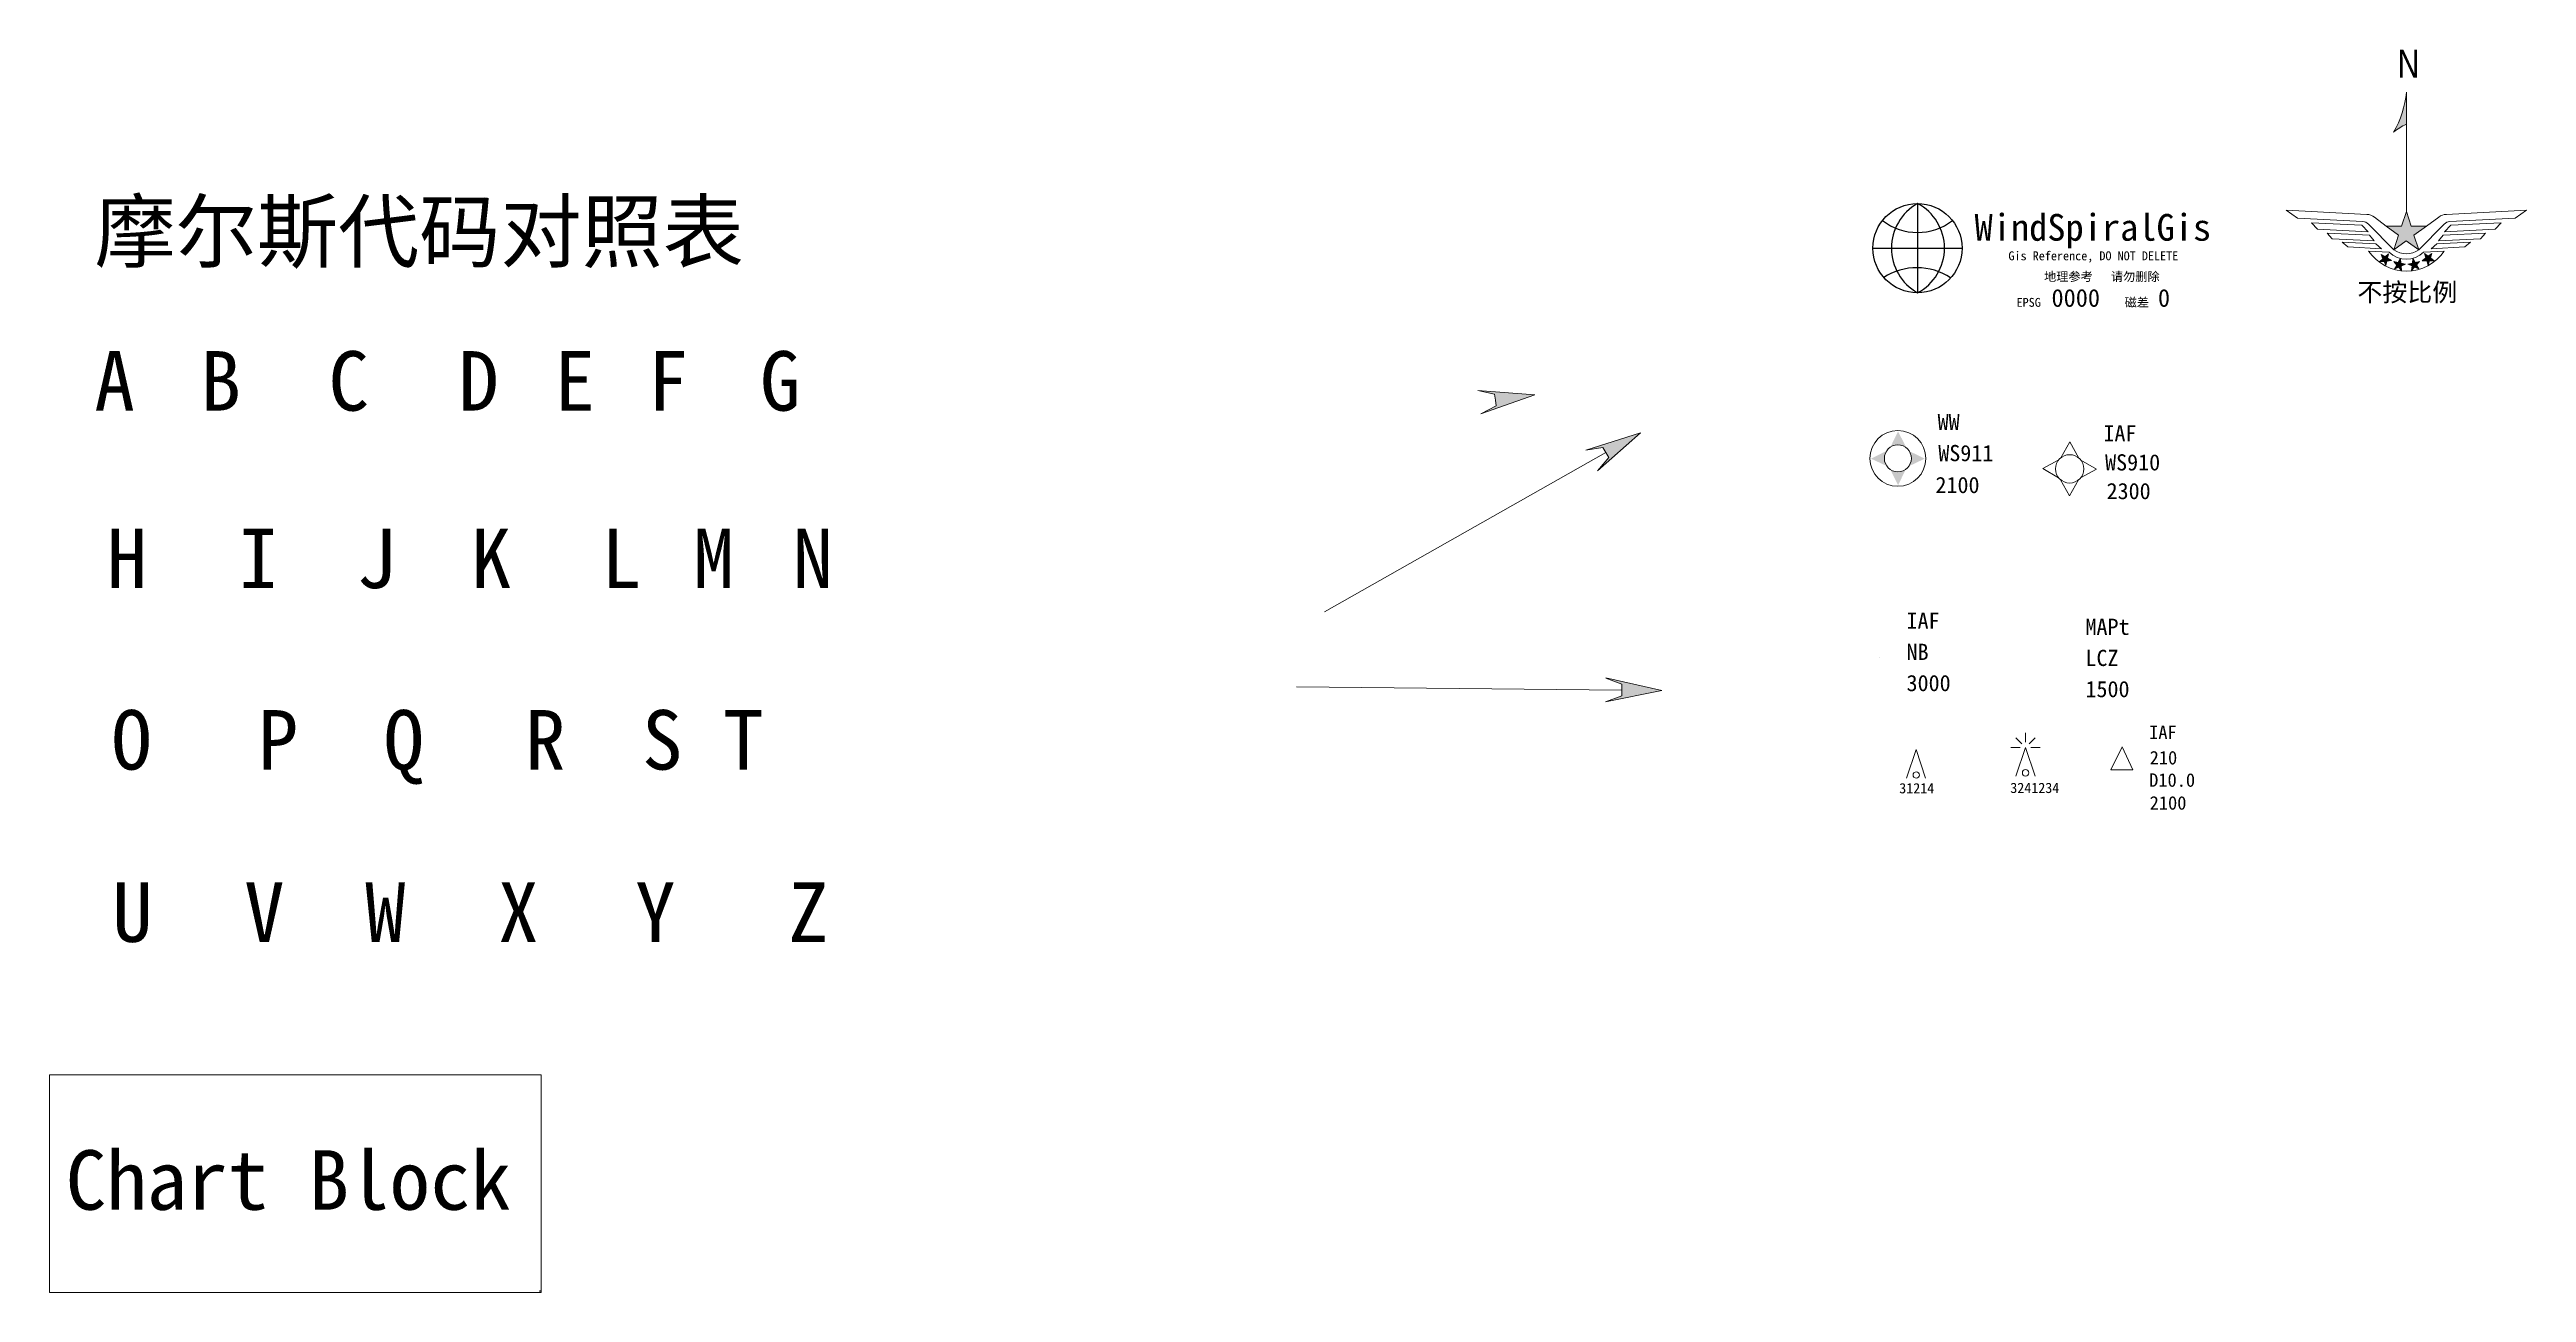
# Model space of a CAD drawing. Header units: metres. Extents: x 19099176 to 20012161, y 3456532 to 4050667.
# Drawn here: x 19135994 to 19227727, y 3812758 to 3858793 of the extents above; entities that cross this region are included whole.
import ezdxf
from ezdxf.enums import TextEntityAlignment as Align

# ---------------------------------------------------------------- set-up
doc = ezdxf.new("R2010")
doc.units = ezdxf.units.M
doc.header["$MEASUREMENT"] = 0
doc.linetypes.add('Continuous1', pattern=[0])
doc.linetypes.add('ddhxT', pattern=[0])
doc.layers.get('0').update_dxf_attribs({"color": 250, "lineweight": 0})
doc.styles.add('Legend', font='simhei.ttf')
doc.styles.get("Standard").update_dxf_attribs({"font": 'arial.ttf'})
doc.styles.add('Styledgn001', font='dgn001.shx')

msp = doc.modelspace()

# ---------------------------------------------------------------- texts
at = {"style": 'Legend'}
for s, p in [('摩尔斯代码对照表', (19137658.46084896, 3850953.774695183)), ('A', (19137653.11824838, 3845419.138210949)), ('B', (19141583.63845195, 3845419.138210949)), ('C', (19146322.29304924, 3845419.138210949)), ('D', (19151136.0434885, 3845419.138210949)), ('E', (19154701.05242871, 3845419.138210949)), ('F', (19158154.02868927, 3845419.138210949)), ('G', (19162304.94815813, 3845419.138210949)), ('H', (19138114.26786342, 3838846.64531095)), ('I', (19142979.51923707, 3838846.64531095)), ('J', (19147350.8436027, 3838846.64531095)), ('K', (19151597.19310354, 3838846.64531095)), ('L', (19156424.08841616, 3838846.64531095)), ('M', (19159840.33052726, 3838846.64531095)), ('N', (19163513.71168459, 3838846.64531095)), ('O', (19138283.01064232, 3832124.68641095)), ('P', (19143706.84751235, 3832124.68641095)), ('Q', (19148364.80862081, 3832124.68641095)), ('R', (19153601.15096804, 3832124.68641095)), ('S', (19157937.85298952, 3832124.68641095)), ('T', (19160936.63905808, 3832124.68641095)), ('U', (19138311.50593532, 3825742.20751095)), ('V', (19143200.23386529, 3825742.20751095)), ('W', (19147681.56920896, 3825742.20751095)), ('X', (19152607.33538835, 3825742.20751095)), ('Y', (19157681.24893397, 3825742.20751095)), ('Z', (19163347.72941857, 3825742.20751095)), ('Chart Block', (19136592.33878192, 3815822.014052242))]:
    msp.add_text(s, height=2204.15815722663, dxfattribs=at).set_placement(p)

# ---------------------------------------------------------------- blocks, each defined once
blk = doc.blocks.new('NDB')
at = {"true_color": 0x000000, "transparency": 33554679}
for points in [[(-0.09910955600722815, 0.00458488843747773, 0.4139571597664877), (-0.1023040004506299, 2.933288210371643e-05), (-0.1023040004516744, 2.933288192252803e-05, 0.4154903394436489), (-0.09774844489597001, -0.003165111563349754), (-0.09774844489611922, -0.003165111562521972, 0.4154903397776284), (-0.09455400045241191, 0.00139044399290178), (-0.09455400045167295, 0.00139044399303323, 0.4139571598491114)], [(-0.09683177822945055, 0.02161266621525293, 0.4147532710733773), (-0.1007623337855108, 0.01768211065969716), (-0.1007623337850063, 0.01768211065969716, 0.415342813646911), (-0.09683177822945055, 0.01373766621549599), (-0.09683177822945055, 0.01373766621525263, 0.4153428135109229), (-0.09290122267353951, 0.01768211065969894), (-0.09290122267389478, 0.01768211065969716, 0.4147532715879785)], [(-0.09163733378500893, 0.03798766621525473, 0.4139571598833219), (-0.0961928893406565, 0.034793221770828), (-0.09619288934056414, 0.03479322177081023, 0.4170243421812826), (-0.09299844489571996, 0.03023766621758028), (-0.09299844489611786, 0.03023766621525503, 0.4154903397723935), (-0.08844288934066213, 0.0334321106597173), (-0.08844288934056266, 0.03343211065969953, 0.413957159621028)], [(-0.08367900045167431, 0.0532098884374772, 0.4156226475140998), (-0.08872066711774806, 0.05086266621504087), (-0.08872066711833781, 0.05086266621525581, 0.4146828474683858), (-0.0863734448967648, 0.04580711065792897), (-0.0863734448961182, 0.0458071106597, 0.4134899597813849), (-0.08133177822975313, 0.04816822177091851), (-0.0813317782294476, 0.04816822177081015, 0.4156226475159056)], [(-0.078970667118341, 0.01236266621525495, 0.414649046443987), (-0.08262344489681794, 0.008154332881872506), (-0.0826234448961145, 0.008154332881922244, 0.4153243679885907), (-0.07841511156279779, 0.004515443993236445), (-0.07841511156278358, 0.004515443993032164, 0.4140206484688735), (-0.07476233378378083, 0.008709888437561375), (-0.07476233378500297, 0.008709888437477886, 0.4134229536094594)], [(-0.07470677822944793, 0.02837655510414372, 0.414502412761706), (-0.07915122267412045, 0.02502933288195308), (-0.07915122267389307, 0.02502933288192111, 0.4156290262112328), (-0.07580400045172553, 0.02058488843708162), (-0.07580400045166868, 0.02058488843747774, 0.4145024125309668), (-0.0713595560074225, 0.023932110659727), (-0.07135955600722355, 0.02393211065969858, 0.4145024123519326)], [(-0.0731928893405609, 0.06682099954858778, 0.4149674302659463), (-0.0785678893409667, 0.06537655510437546), (-0.07856788934056169, 0.06537655510414275, 0.416289582516359), (-0.0771234448960385, 0.06000155510427518), (-0.07712344489611667, 0.06000155510414373, 0.4139983322260224), (-0.0717484448948369, 0.06144599954784802), (-0.07174844489611587, 0.06144599954858698, 0.4144817267927257)], [(-0.06720677822944765, 0.04315433288192239, 0.4156226474080335), (-0.07224844489665116, 0.04080711065989462), (-0.07224844489611826, 0.040807110659701, 0.4138954959717145), (-0.06990122267412602, 0.03575155510351102), (-0.06990122267389154, 0.03575155510414518, 0.4134899599370723), (-0.06485955600674487, 0.03811266621507947), (-0.06485955600722804, 0.03811266621525533, 0.4156226476371045)], [(-0.06051233378500598, 0.07840433288192017, 0.4155144710724416), (-0.06605400045089027, 0.07791822177015462), (-0.06605400045167187, 0.07791822177080832, 0.4155144714456387), (-0.06556788934171465, 0.07237655510276042), (-0.06556788934056357, 0.07237655510414243, 0.4151891195890279), (-0.06002622267453717, 0.07286266621579429), (-0.06002622267389057, 0.07286266621525428, 0.4133234770068278)], [(-0.05680400045167033, 0.05605711065969743, 0.4144403065215189), (-0.06223455600603245, 0.05480711065895072), (-0.06223455600722616, 0.05480711065969679, 0.4142075291672447), (-0.06097066711843269, 0.04937655510399352), (-0.06097066711834032, 0.04937655510414274, 0.4132026925464794), (-0.05555400045123093, 0.05062655510386627), (-0.05555400045167147, 0.0506265551041416, 0.4144403066092329)], [(-0.0587901115627858, 0.01477933288192013, 0.4153428138542634), (-0.06272066711855473, 0.0108348884374756), (-0.06272066711834157, 0.0108348884374756, 0.4147532716064852), (-0.0587901115627858, 0.006904332882088582), (-0.0587901115627858, 0.006904332881919828, 0.4134275615614689), (-0.05485955600791925, 0.01083488843747737), (-0.05485955600723003, 0.0108348884374756, 0.4153428135031299)], [(-0.05026233378500677, 0.03377933288192203, 0.4156226477505395), (-0.05530400045033446, 0.0314321106592157), (-0.05530400045167028, 0.03143211065970064, 0.4146828476728912), (-0.0529567782300191, 0.02637655510258341), (-0.05295677822945066, 0.02637655510414483, 0.4151843406573652), (-0.04791511156417272, 0.02873766621575591), (-0.04791511156278006, 0.02873766621525498, 0.4148322507786303)], [(-0.04599844489611371, 0.08761266621525543, 0.4134851430128141), (-0.0515401115639591, 0.0880987773277706), (-0.0515401115627796, 0.08809877732636728, 0.4153505630432837), (-0.05202622267263024, 0.08255711066076188), (-0.05202622267389501, 0.08255711065969962, 0.415514471251886), (-0.04648455600610646, 0.08207099954725905), (-0.04648455600722912, 0.08207099954858954, 0.4155144713942837)], [(-0.04394288934056334, 0.0665015551041428, 0.4152160591763966), (-0.04951233378591269, 0.06640433288279723), (-0.04951233378500319, 0.06640433288191971, 0.4133463104341766), (-0.04941511156130218, 0.0608348884390022), (-0.04941511156278011, 0.06083488843747631, 0.4133463105420949), (-0.04384566711788551, 0.06093211065925708), (-0.04384566711834026, 0.06093211065969761, 0.4152160589251592)], [(-0.03574844489611451, 0.04870988843747881, 0.4155144714777504), (-0.04129011156319251, 0.04822377732670979), (-0.0412901115627804, 0.04822377732636696, 0.4155144714224172), (-0.0408040004523329, 0.04268211065890526), (-0.0408040004516721, 0.04268211065970107, 0.4153505632927708), (-0.03526233378546095, 0.04316822177119661), (-0.03526233378500621, 0.04316822177081292, 0.413485143000044)], [(-0.03837344489611638, 0.011709888437478, 0.4139571597115806), (-0.04156788934187716, 0.007154332881691872), (-0.04156788934056266, 0.007154332881922798, 0.415490339386586), (-0.03701233378517088, 0.003959888438402004), (-0.03701233378500746, 0.003959888437478298, 0.4170243425111853), (-0.03381788934009933, 0.008515443993116989), (-0.03381788934056118, 0.0085154439930335, 0.4139571596984391)], [(-0.03010955600722554, 0.09415433288192077, 0.4126740398462932), (-0.03548455600643052, 0.09559877732498023), (-0.03548455600722633, 0.09559877732636579, 0.4139983323976934), (-0.03692900045280822, 0.0902237773257113), (-0.03692900045167136, 0.090223777326365, 0.4162895823955232), (-0.03155400045086765, 0.08877933288053086), (-0.03155400045167056, 0.08877933288191997, 0.4149674298206694)], [(-0.02919288934056397, 0.07405711065969989, 0.4135787948696651), (-0.03465122267363085, 0.0751265551037541), (-0.03465122267389376, 0.0751265551041449, 0.412924840443784), (-0.03572066711988242, 0.06965433288088896), (-0.03572066711834054, 0.0696543328819228, 0.4149566521207005), (-0.03024844489696221, 0.06859877732761177), (-0.03024844489611667, 0.06859877732636654, 0.4144918440562302)], [(-0.02751233378500473, 0.02900155510414315, 0.4156226474424614), (-0.03255400045092216, 0.02665433288164998), (-0.03255400045167534, 0.02665433288192176, 0.4146828479015963), (-0.0302067782296902, 0.02159877732571225), (-0.03020677822944862, 0.02159877732636595, 0.4134899601681881), (-0.02516511156352408, 0.0239598884377461), (-0.02516511156278511, 0.0239598884374761, 0.4156226480150671)], [(-0.01699844489611735, 0.05777933288192116, 0.4144817266743461), (-0.02237344489716264, 0.05922377732818163), (-0.02237344489611814, 0.05922377732636619, 0.4139983321357223), (-0.02381788933972473, 0.05384877732684501), (-0.02381788934056317, 0.05384877732636539, 0.4162895825510398), (-0.01844288934070448, 0.05240433288217261), (-0.01844288934056237, 0.05240433288192037, 0.4149674301168561)], [(-0.01333177822944975, 0.09783488843747534, 0.4148322506531694), (-0.01837344489549508, 0.1001821106579985), (-0.01837344489612036, 0.1001821106596967, 0.413489960091641), (-0.02073455600836382, 0.09514044399262112), (-0.02073455600722696, 0.09514044399303145, 0.4146828475793802), (-0.01567900045090198, 0.09279322176871396), (-0.01567900045166937, 0.09279322177080829, 0.4156226475806296)], [(-0.01319288934055862, 0.07837655510414265, 0.4123299117166711), (-0.01831788934020295, 0.08055711065879834), (-0.01831788934055822, 0.08055711065969895, 0.4123299122245007), (-0.02049844489707908, 0.0754321106593121), (-0.02049844489611985, 0.07543211065969757, 0.4157732869079191), (-0.01537344489578629, 0.07325155510333126), (-0.01537344489612025, 0.07325155510414305, 0.4140514077331345)], [(-0.009456778229449014, 0.03857099954858789, 0.4134851429856416), (-0.01499844489580227, 0.03905711065932316), (-0.0149984448961149, 0.03905711065969975, 0.4153505632225697), (-0.01548455600851639, 0.0335154439919485), (-0.01548455600723031, 0.03351544399303208, 0.4155144713372988), (-0.009942889340244676, 0.03302933288154897), (-0.009942889340557315, 0.033029332881922, 0.4155144713081611)], [(0.003362666214997034, 0.07926544399303381, 0.4139571599197861), (-0.001192889340153158, 0.08245988843514951), (-0.001192889340558168, 0.08245988843747831, 0.4154903396864741), (-0.004387333786340264, 0.07790433288168508), (-0.004387333785004444, 0.07790433288192311, 0.417024342025657), (0.0001682217709699785, 0.07470988843513915), (0.0001682217705507583, 0.07470988843747861, 0.4139571598733631)], [(0.003709888437214204, 0.05990433288192243, 0.4139571595969402), (-0.0008456671182841546, 0.06309877732605074), (-0.0008456671183409981, 0.06309877732636693, 0.4154903395694109), (-0.004040111561778303, 0.05854322177099114), (-0.004040111562780169, 0.05854322177081173, 0.4170243422763853), (0.0005154439928318766, 0.05534877732604926), (0.0005154439927750332, 0.05534877732636723, 0.4139571597182609)], [(0.003709888437214204, 0.05990433288192243, 0.4139571595969402), (-0.0008456671182841546, 0.06309877732605074), (-0.0008456671183409981, 0.06309877732636693, 0.4154903395694109), (-0.004040111561778303, 0.05854322177099114), (-0.004040111562780169, 0.05854322177081173, 0.4170243422763853), (0.0005154439928318766, 0.05534877732604926), (0.0005154439927750332, 0.05534877732636723, 0.4139571597182609)], [(0.003834888437218353, 0.09855711065969786, 0.4139571600518988), (-0.0007206671186921199, 0.1017515551061567), (-0.0007206671183368485, 0.1017515551041424, 0.4154903396903367), (-0.003915111563678408, 0.09719599954842728), (-0.003915111562783125, 0.09719599954858715, 0.4170243425014413), (0.0006404439927294447, 0.09400155510437891), (0.0006404439927720773, 0.09400155510414265, 0.4139571595920194)], [(0.01095988843721329, 0.03780711065969911, 0.4139571596952204), (0.006404332881778885, 0.04100155510347037), (0.006404332881658092, 0.04100155510414361, 0.4154903397904365), (0.00320988843935055, 0.03644599954896854), (0.003209888437218922, 0.0364459995485884, 0.4170243419672286), (0.007765443992894916, 0.03325155510346711), (0.007765443992774124, 0.0332515551041439, 0.4139571599524987)], [(0.01973766621499351, 0.0767098884374775, 0.413380289837662), (0.01594599954830755, 0.08077933288137551), (0.01594599954832887, 0.08077933288192263, 0.4139923890227982), (0.01186266621442655, 0.07698766621527575), (0.01186266621499499, 0.07698766621525444, 0.41532097025523), (0.01566822177061766, 0.0729182217728237), (0.01566822177055371, 0.07291822177081109, 0.4161205500265463)], [(0.02086266621499533, 0.09627933288192203, 0.4134275619150684), (0.01693211065943956, 0.1002098884380693), (0.01693211065943956, 0.1002098884374778, 0.4140190329915674), (0.01298766621570024, 0.09627933288192025), (0.01298766621499681, 0.09627933288192203, 0.4153428133744995), (0.01693211065943956, 0.09234877732617974), (0.01693211065943956, 0.09234877732636626, 0.4147532714024487)], [(0.02390433288166349, 0.05479322177080981, 0.4139571597967037), (0.0207098884371959, 0.0593487773262229), (0.02070988843721722, 0.05934877732636501, 0.417024342011806), (0.01615433288279888, 0.05615433288172689), (0.01615433288166201, 0.05615433288192051, 0.4154903393898585), (0.01934877732609408, 0.05159877732631202), (0.01934877732610829, 0.05159877732636531, 0.41395715953303)], [(0.02826544399277253, 0.02695988843747621, 0.4139252077447079), (0.02591822177075187, 0.03200155510469926), (0.02591822177055292, 0.03200155510414326, 0.4138954960716838), (0.02086266621437005, 0.02965433288214925), (0.02086266621499533, 0.0296543328819201, 0.4134899604067801), (0.0232237773259385, 0.02461266621479119), (0.02322377732610192, 0.02461266621525482, 0.4148322505112169)], [(0.0352098884372154, 0.0707932217708116, 0.412852350741248), (0.03234877732588615, 0.07557099954771651), (0.03234877732610641, 0.0755709995485887, 0.4123244140116124), (0.0275709995465192, 0.07269599954904571), (0.02757099954833109, 0.07269599954858919, 0.4163108097769594), (0.03043211065929796, 0.06793211065912885), (0.03043211065944007, 0.06793211065970084, 0.4144565418751661)], [(0.0372376662149918, 0.09108488843747686, 0.4139571598606044), (0.03404322177075159, 0.09564044399416893), (0.03404322177055263, 0.09564044399303206, 0.4170243422273005), (0.0294876662145569, 0.09244599954866217), (0.02948766621499743, 0.09244599954858757, 0.4154903400836881), (0.03268211065933002, 0.08789044399238932), (0.0326821106594366, 0.08789044399303236, 0.4139571596339011)], [(0.03782099954833029, 0.008904332881920496, 0.4153505631507616), (0.0383071106581383, 0.01444599954749215), (0.03830711065943859, 0.01444599954858639, 0.4151891199046205), (0.03276544399256665, 0.01493211065994515), (0.0327654439927727, 0.01493211065969824, 0.4155144711535586), (0.03227933288174256, 0.009390443993101627), (0.0322793328816644, 0.009390443993032349, 0.4155144712054085)], [(0.04112655510388663, 0.04309877732636558, 0.4144817265370625), (0.03968211065895133, 0.04847377732551905), (0.03968211065944161, 0.04847377732636637, 0.416289582728763), (0.03430711065912107, 0.04702933288210076), (0.03430711065944081, 0.04702933288192135, 0.4144817267657596), (0.03575155510429795, 0.04165433288264175), (0.03575155510388583, 0.04165433288192055, 0.4144817267996236)], [(0.0491265551038822, 0.06179322177081126, 0.4137775848781269), (0.04732099954877356, 0.06705711066060793), (0.04732099954832591, 0.06705711065970021, 0.4142338045269572), (0.04204322177183428, 0.06523766621462812), (0.0420432217705482, 0.06523766621525517, 0.4144180263190662), (0.04386266621513357, 0.05998766621553919), (0.04386266621499146, 0.05998766621525498, 0.4155480542903381)], [(0.0524598884372196, 0.08312655510414402, 0.4139252079200574), (0.0501126662148792, 0.08816822177049133), (0.05011266621499288, 0.08816822177081107, 0.4146828472613646), (0.04505711065999662, 0.08582099954838363), (0.0450571106594353, 0.0858209995485879, 0.4134899602695942), (0.04741822177026478, 0.08077933288114814), (0.047418221770549, 0.08077933288192263, 0.4148322507231329)], [(0.05332099954832614, 0.02622377732636494, 0.4153505632433702), (0.053807110658326, 0.03176544399209646), (0.05380711065944155, 0.03176544399303083, 0.4151891198277031), (0.04826544399271171, 0.03225155510421374), (0.04826544399277566, 0.03225155510414268, 0.4155144710361657), (0.04777933288193736, 0.02670988843770772), (0.04777933288166025, 0.02670988843747679, 0.4155144711560532)], [(0.05900155510388316, 0.006182110659699092, 0.4148322504323517), (0.06134877732672095, 0.01122377732658997), (0.06134877732610988, 0.01122377732636615, 0.413489960138903), (0.05630711065942506, 0.01358488843750649), (0.05630711065943927, 0.01358488843747629, 0.413895496085286), (0.05395988843731914, 0.008529332881957785), (0.05395988843721966, 0.008529332881920482, 0.4156226477952792)], [(0.06086266621499448, 0.05009877732636703, 0.414326239116813), (0.06018211065951817, 0.05562655510424186), (0.06018211065944001, 0.05562655510414416, 0.4124696423571133), (0.05465433288303956, 0.05494599954750434), (0.05465433288166111, 0.0549459995485897, 0.412697057003361), (0.05533488843723688, 0.04941822177083743), (0.05533488843721557, 0.04941822177081079, 0.4147828987142687)], [(0.06607099954833018, 0.07264044399303238, 0.4144817266421458), (0.06462655510497939, 0.07801544399494098), (0.06462655510388515, 0.07801544399303317, 0.4144817267957804), (0.05925155510431068, 0.07657099954834123), (0.05925155510388436, 0.07657099954858815, 0.4144817269858893), (0.06069599954762595, 0.071195999547367), (0.06069599954832938, 0.07119599954858735, 0.4144817268318269)], [(0.06991822177054985, 0.03620988843747774, 0.4153505633735329), (0.07040433287992443, 0.04175155510267992), (0.07040433288165815, 0.04175155510414363, 0.4151891195781258), (0.06486266621610781, 0.04223766621393565), (0.06486266621499226, 0.04223766621525549, 0.415514470999293), (0.06437655510353579, 0.03669599954829472), (0.06437655510388396, 0.0366959995485896, 0.4155144708178653)], [(0.07589044399276901, 0.02075155510414461, 0.4152736678982398), (0.07751544399285848, 0.02607099954863479), (0.07751544399277321, 0.0260709995485886, 0.4152736676958365), (0.07219599954807165, 0.02769599954906887), (0.07219599954832745, 0.02769599954858926, 0.4152736676382087), (0.07057099954691637, 0.02237655510339209), (0.07057099954833035, 0.02237655510414527, 0.4152736678204739)], [(0.07765433288166435, 0.0599459995485887, 0.4155144712883297), (0.0771682217706342, 0.06548766621535762), (0.07716822177054894, 0.06548766621525459, 0.4155144715068667), (0.07162655510480676, 0.06500155510337535), (0.07162655510388305, 0.06500155510414451, 0.4153505632946195), (0.07211266621494872, 0.05945988843742001), (0.07211266621499135, 0.05945988843747685, 0.4153505632566028)], [(0.0785015551038839, 0.004376555104144586, 0.4152315178842518), (0.08119599954721224, 0.009251555103819697), (0.08119599954832779, 0.00925155510414477, 0.4135921969711956), (0.07633488843702452, 0.01194599954925657), (0.07633488843721636, 0.01194599954858866, 0.4147315417159609), (0.07362655510384997, 0.007070999548579593), (0.0736265551038855, 0.007070999548588475, 0.4126896567614608)], [(0.08686266621499783, 0.04544599954858874, 0.4153505632907364), (0.08734877732661062, 0.05098766621568274), (0.08734877732610613, 0.05098766621525463, 0.4151891199262078), (0.08180711066022184, 0.05147377732543568), (0.08180711065944024, 0.05147377732636649, 0.4155144713792079), (0.08132099954883643, 0.0459321106601287), (0.08132099954832483, 0.0459321106597006, 0.4155144712868623)], [(0.09340433288166139, 0.02955711065969879, 0.4126740399764515), (0.0948487773250406, 0.0349321106590903), (0.09484877732610641, 0.03493211065969959, 0.4144817266023156), (0.0894737773256935, 0.03637655510486226), (0.08947377732610562, 0.03637655510414284, 0.4144817269799754), (0.08802933288066583, 0.03100155510356828), (0.0880293328816606, 0.03100155510414382, 0.4149674299103394)], [(0.09709877732610295, 0.01277933288192123, 0.4156226477841604), (0.09944599954913969, 0.01782099954888494), (0.09944599954832967, 0.01782099954858829, 0.4134899598633429), (0.094404332881453, 0.02018211066027042), (0.09440433288165906, 0.02018211065969844, 0.4138954957825596), (0.0920571106601713, 0.01512655510440908), (0.09205711065943945, 0.01512655510414262, 0.4156226477652733)], [(0.09780711065943848, -0.004387333784746872, 0.413957160111075), (0.101001555104169, 0.000168221770858068), (0.1010015551038848, 0.00016822177080833, 0.4139571598733181), (0.0964459995482514, 0.003362666215679155), (0.09644599954832955, 0.00336266621525283, 0.4170243421241147), (0.0932515551041746, -0.001192889340249081), (0.09325155510388328, -0.001192889340302372, 0.413957159661366)], [(-0.09838733378500564, -0.01258177822919038, 0.4148322505937813), (-0.1007345560079713, -0.01762344489612921), (-0.1007345560072253, -0.01762344489585743, 0.4134899601062544), (-0.09569288934014963, -0.01998455600810445), (-0.09569288934056175, -0.01998455600696758, 0.4146828479114304), (-0.09334566711692815, -0.01492900045089662), (-0.09334566711833503, -0.01492900045141177, 0.4139252074052654)], [(-0.09470677822945106, -0.02937344489585669, 0.4144817266997564), (-0.09615122267388188, -0.03474844489585216), (-0.09615122267389609, -0.03474844489585749, 0.4139983326184079), (-0.09077622267327001, -0.03619288934138787), (-0.09077622267389529, -0.03619288934030074, 0.4162895825451647), (-0.08933177822942895, -0.03081788934029284), (-0.08933177822945026, -0.03081788934030172, 0.4144817267921084)], [(-0.0881651115627804, -0.04524844489585611, 0.4153505633284872), (-0.08865122267356185, -0.05079011156224311), (-0.0886512226738958, -0.050790111562522, 0.4153505631682968), (-0.08310955600681069, -0.05127622267413123), (-0.08310955600722991, -0.05127622267363385, 0.4155144709905706), (-0.08262344489578055, -0.0457345560066873), (-0.0826234448961145, -0.04573455600696796, 0.4155144712201619)], [(-0.07980400045167357, -0.004192889340300709, 0.415231518093132), (-0.08249844489592562, -0.009067889340245827), (-0.08249844489611746, -0.009067889340300894, 0.4135921969458701), (-0.07763733378517657, -0.01176233378414082), (-0.07763733378500604, -0.01176233378474478, 0.4147315415181523), (-0.0749290004524994, -0.00688733378498263), (-0.07492900045166806, -0.006887333784744598, 0.4117853389850553)], [(-0.07895677822944691, -0.05976233378474483, 0.4155144714088877), (-0.07847066711822492, -0.06530400045127394), (-0.07847066711833861, -0.06530400045141072, 0.415514471172013), (-0.0729290004530796, -0.06481788933912824), (-0.07292900045167272, -0.06481788934030064, 0.4151891198727794), (-0.07341511156153047, -0.05927622267213373), (-0.07341511156278102, -0.05927622267363297, 0.413649265499563)], [(-0.07719288934055868, -0.02055400045141198, 0.4147271185584708), (-0.07881788933999445, -0.02587344489555399), (-0.07881788934056289, -0.02587344489585597, 0.4170646901055607), (-0.07349844489527868, -0.02749844489741626), (-0.07349844489611712, -0.02749844489585662, 0.4152736679190066), (-0.07187344489550895, -0.02217900045108756), (-0.07187344489611291, -0.02217900045141263, 0.4134828565411808)], [(-0.07122066711833952, -0.03601233378474333, 0.413485142945497), (-0.07170677822963967, -0.04155400045157087), (-0.07170677822944782, -0.04155400045140922, 0.4153505629026231), (-0.06616511156268956, -0.04204011156262766), (-0.06616511156278193, -0.04204011156252108, 0.4155144715605175), (-0.065679000451901, -0.03649844489605059), (-0.06567900045167363, -0.03649844489585519, 0.4155144714020662)], [(-0.06737344489611985, -0.07244288934030152, 0.4149674302471583), (-0.0659290004520443, -0.07781788934095069), (-0.06592900045167482, -0.07781788934030232, 0.4144817268249613), (-0.06055400045026005, -0.07637344489667264), (-0.06055400045167403, -0.07637344489585729, 0.4139983325380958), (-0.06199844489651696, -0.07099844489655105), (-0.06199844489611905, -0.0709984448958565, 0.4126740396126763)], [(-0.06216511156278415, -0.04990122267363262, 0.4143262390625529), (-0.06148455600641256, -0.05542900045036347), (-0.06148455600722968, -0.05542900045140975, 0.4124696425686081), (-0.05595677822872602, -0.0547484448964255), (-0.05595677822945078, -0.05474844489585529, 0.4126970571042701), (-0.05663733378418101, -0.04922066711702477), (-0.05663733378500524, -0.04922066711807638, 0.41269705705109)], [(-0.06030400045167283, -0.005984556006968234, 0.4148322507458381), (-0.06265122267350165, -0.0110262226734914), (-0.06265122267389245, -0.01102622267363529, 0.4134899601589219), (-0.05760955600701578, -0.01338733378533696), (-0.05760955600722895, -0.01338733378474544, 0.4146828481081012), (-0.05526233378541434, -0.008331778229340614), (-0.05526233378500223, -0.008331778229189624, 0.4156226475022232)], [(-0.05462344489611581, -0.02602622267363586, 0.4153505630309281), (-0.05510955600678358, -0.03156788933992516), (-0.05510955600722411, -0.03156788934030175, 0.415350563182709), (-0.04956788934046585, -0.03205400045152729), (-0.04956788934055822, -0.0320540004514136, 0.4155144715477768), (-0.04908177823038784, -0.02651233378553641), (-0.04908177822944992, -0.02651233378474771, 0.4155144714155807)], [(-0.05376233378500217, -0.08292900045141316, 0.4156226480200843), (-0.05141511156292466, -0.08797066711848167), (-0.05141511156278256, -0.08797066711808021, 0.4138954958258425), (-0.04635955600837605, -0.08562344489543605), (-0.04635955600722497, -0.08562344489585705, 0.4134899602093555), (-0.04872066711764234, -0.08058177822728396), (-0.04872066711833867, -0.08058177822919177, 0.4156226476900188)], [(-0.05042900045167187, -0.0615956671180804, 0.4137775850694931), (-0.04862344489554005, -0.06685955600578808), (-0.04862344489611559, -0.06685955600696936, 0.4142338042666555), (-0.04334566711658994, -0.06504011156337697), (-0.04334566711833787, -0.06504011156252432, 0.4144180261637809), (-0.04516511156210612, -0.05979011156113323), (-0.04516511156278114, -0.05979011156252412, 0.4155480542673323)], [(-0.0424290004516692, -0.0429151115625217, 0.4149674299429275), (-0.04098455600652073, -0.04829011156128615), (-0.04098455600723128, -0.0482901115625225, 0.4144817265760617), (-0.03560955600787707, -0.04684566711770266), (-0.03560955600723048, -0.04684566711807747, 0.4144817269584477), (-0.03705400045189577, -0.04147066711846392), (-0.03705400045167551, -0.04147066711807668, 0.4126740398670481)], [(-0.03912344489611286, -0.008706778229189638, 0.4153505632210885), (-0.03960955600790328, -0.01424844489642574), (-0.03960955600722826, -0.01424844489585553, 0.4153505633589055), (-0.03406788934031368, -0.0147345560072587), (-0.03406788934056237, -0.01473455600696738, 0.4155144710568733), (-0.03358177823012198, -0.009192889340869925), (-0.03358177822944697, -0.009192889340301491, 0.4155144714649277)], [(-0.03854011156278148, -0.090887333784746, 0.4139571595764915), (-0.03534566711817178, -0.09544288933936507), (-0.0353456671183352, -0.0954428893403012, 0.4160865530988277), (-0.03079011156270184, -0.09226233378475968), (-0.03079011156278, -0.09226233378474546, 0.4141840790160775), (-0.03398455600695627, -0.08769288933878094), (-0.03398455600722627, -0.0876928893403015, 0.4139571596334576)], [(-0.03651233378500507, -0.07059566711807719, 0.4128523507606474), (-0.03365122267394582, -0.07537344489605324), (-0.03365122267389609, -0.07537344489585429, 0.412324413806047), (-0.02887344489691657, -0.07249844489565227), (-0.02887344489611365, -0.07249844489585477, 0.4147051543404063), (-0.03173455600745001, -0.06773455600786704), (-0.03173455600722974, -0.06773455600696643, 0.4144565421139654)], [(-0.0295678893405622, -0.02676233378474535, 0.415622647752424), (-0.02722066711815074, -0.03180400045090259), (-0.02722066711833548, -0.03180400045141241, 0.4138954960685584), (-0.02216511156434109, -0.02945677822861725), (-0.022165111562785, -0.02945677822918924, 0.4134899600288277), (-0.02452622267394133, -0.02441511156265364), (-0.0245262226738916, -0.02441511156252396, 0.4148322508345316)], [(-0.02520677822945316, -0.05460955600696771, 0.4139571593640152), (-0.0220123337850282, -0.05916511156263482), (-0.02201233378500689, -0.05916511156252291, 0.4170243419830606), (-0.01745677823014091, -0.05597066711796117), (-0.01745677822945169, -0.05597066711807841, 0.4139571601483317), (-0.02065122267389086, -0.05141511156249479), (-0.02065122267389796, -0.05141511156252321, 0.4139571602092864)], [(-0.022165111562785, -0.09609566711807993, 0.4147532714239402), (-0.01823455600722212, -0.1000262226743729), (-0.01823455600722923, -0.1000262226736357, 0.4153428137092574), (-0.01429011156418625, -0.09609566711807993), (-0.01429011156277937, -0.09609566711807993, 0.4140190330906797), (-0.01823455600722923, -0.09216511156263607), (-0.01823455600722923, -0.09216511156252416, 0.4134275620262939)], [(-0.02104011156278318, -0.07651233378474487, 0.4146589419678764), (-0.01724844489614696, -0.08058177823011015), (-0.01724844489611854, -0.08058177822919, 0.4139923889145427), (-0.01316511156137068, -0.07679011156257509), (-0.01316511156278466, -0.0767901115625218, 0.4153209701250912), (-0.01697066711832917, -0.072720667117812), (-0.01697066711833628, -0.07272066711807845, 0.4147498433760559)], [(-0.01226233378500297, -0.03762344489585701, 0.4139571597817194), (-0.007706778229533029, -0.04081788933983432), (-0.007706778229447764, -0.04081788934030151, 0.4139571597558346), (-0.004512333784539635, -0.03626233378466459), (-0.004512333785008593, -0.0362623337847463, 0.4154903395991966), (-0.009067889340961699, -0.03306788933805116), (-0.009067889340563795, -0.0330678893403018, 0.4139571597564332)], [(-0.005137333785008025, -0.098359556006967, 0.4139571598418001), (-0.000581778229339136, -0.1015540004520457), (-0.0005817782294528229, -0.1015540004514115, 0.4139571602649983), (0.002612666215270565, -0.09699844489580833), (0.002612666214993453, -0.0969984448958563, 0.4170243421187479), (-0.001942889340767806, -0.09380400045026249), (-0.001942889340561749, -0.0938040004514118, 0.413957159896252)], [(-0.005012333785003875, -0.05970677822918979, 0.4139571597115502), (-0.0004567782294344624, -0.062901222673716), (-0.0004567782294486733, -0.0629012226736343, 0.413957159814283), (0.002737666215232082, -0.05834566711803646), (0.002737666214997603, -0.05834566711807909, 0.417024341919609), (-0.001817889340209433, -0.05515122267558326), (-0.001817889340557599, -0.05515122267363459, 0.4139571600225749)], [(-0.0046651115627796, -0.0790678893402994, 0.4139571597100953), (-0.0001095560072528201, -0.08226233378459469), (-0.0001095560072243984, -0.0822623337847439, 0.4139571599835323), (0.003084888437847155, -0.07770677822907857), (0.003084888437214772, -0.0777067782291887, 0.4170243422849638), (-0.001470667118347535, -0.07451233378467315), (-0.00147066711834043, -0.0745123337847442, 0.4139571598529637)], [(0.008154332881659343, -0.03837344489585526, 0.4153505633623624), (0.01369599954804812, -0.03885955600663316), (0.01369599954832523, -0.03885955600696711, 0.4153505631001174), (0.01418211065863773, -0.03331788934097801), (0.01418211065944064, -0.03331788934029944, 0.4155144715723179), (0.008640443993684244, -0.03283177823026939), (0.008640443992774749, -0.03283177822918937, 0.4155144714029929)], [(0.01189044399276895, -0.07817900045141357, 0.4123299122696107), (0.01701544399272592, -0.08035955600685085), (0.01701544399276855, -0.08035955600696987, 0.4123299119388378), (0.0191959995483586, -0.07523455600695783), (0.01919599954833018, -0.07523455600696849, 0.4140514078763972), (0.01407099954826663, -0.07305400045126653), (0.01407099954833058, -0.07305400045141397, 0.4157732869537583)], [(0.01202933288166008, -0.09765122267363324, 0.4148322510514594), (0.01707099954827385, -0.09999844489570187), (0.01707099954833069, -0.09999844489585463, 0.4134899602085785), (0.01943211065821515, -0.09495677822962989), (0.01943211065943728, -0.09495677822918935, 0.413895495840307), (0.01437655510378022, -0.09260955600667486), (0.0143765551038868, -0.09260955600696619, 0.4156226478125432)], [(0.01569599954832768, -0.05759566711807906, 0.4149674300614665), (0.02107099954877611, -0.05904011156330213), (0.02107099954832847, -0.05904011156252409, 0.4134855237922506), (0.02251544399210559, -0.05365122267402), (0.0225154439927735, -0.05365122267363454, 0.4129401651115256), (0.01714044399300718, -0.05222066711847972), (0.0171404439927727, -0.05222066711807827, 0.4149674303683334)], [(0.02620988843721506, -0.02881788934030105, 0.4156226475434128), (0.03125155510364408, -0.02647066711799262), (0.03125155510388566, -0.02647066711807966, 0.4138954958442707), (0.02890433288142447, -0.02141511156316867), (0.02890433288165895, -0.02141511156252385, 0.4134899601906439), (0.02386266621567046, -0.02377622267387913), (0.02386266621499544, -0.023776222673634, 0.4148322506827456)], [(0.02789044399277429, -0.07385955600696725, 0.4156202691245505), (0.03334877732565644, -0.07491511156186448), (0.03334877732610408, -0.0749151115625235, 0.4142965046846694), (0.03441822176991138, -0.06945677822962004), (0.03441822177055087, -0.06945677822919016, 0.4153117351688292), (0.0289459995491228, -0.06840122267480275), (0.02894599954832699, -0.06840122267363391, 0.412652762262909)], [(0.02880711065943586, -0.09395677822918991, 0.4144817266406609), (0.03418211065918086, -0.09540122267319262), (0.03418211065943666, -0.09540122267363493, 0.4144817267729153), (0.03562655510485513, -0.09002622267307281), (0.03562655510388169, -0.09002622267363414, 0.4144817269869462), (0.03025155510362509, -0.08858177822874858), (0.03025155510388089, -0.08858177822918911, 0.414481726854577)], [(0.03707099954832671, -0.01151233378474714, 0.4139571597312523), (0.04026544399351906, -0.00695677822906049), (0.04026544399277299, -0.00695677822919194, 0.4139571599904992), (0.03570988843713963, -0.003762333784287364), (0.03570988843721778, -0.00376233378474744, 0.4154903396334881), (0.03251544399361705, -0.008317889340151652), (0.03251544399277151, -0.008317889340302642, 0.4139571601487106)], [(0.03444599954832483, -0.04852622267363316, 0.4155144711403462), (0.03998766621491257, -0.04804011156245203), (0.03998766621499783, -0.0480401115625213, 0.4155144716488979), (0.03950155510361952, -0.04249844489617161), (0.03950155510388242, -0.04249844489585541, 0.4153505633065243), (0.03395988843706021, -0.04298455600683582), (0.03395988843721653, -0.04298455600696727, 0.4153505632564536)], [(0.04264044399277367, -0.0663178893403007, 0.4152160589395256), (0.04820988843858487, -0.06622066711939567), (0.04820988843721352, -0.06622066711807761, 0.411476562517089), (0.04811266621516808, -0.06065122267345835), (0.04811266621499755, -0.06065122267363421, 0.4133463103468344), (0.04254322177193615, -0.06074844489719844), (0.04254322177055059, -0.06074844489585551, 0.4152160589727333)], [(0.04469599954833114, -0.0874151115625228, 0.4153505631699407), (0.05023766621504677, -0.08790122267369682), (0.05023766621499703, -0.08790122267363465, 0.415350562935641), (0.05072377732558664, -0.08235955600740574), (0.05072377732610533, -0.08235955600696698, 0.4155144714870844), (0.04518211065953892, -0.0818734448959777), (0.04518211065943945, -0.0818734448958569, 0.415514471457975)], [(0.0489598884372171, -0.03358177822919117, 0.4156226477444596), (0.05400155510550775, -0.03123455600755776), (0.05400155510388061, -0.03123455600696978, 0.4138954960818075), (0.05165433288210863, -0.02617900045019184), (0.05165433288166099, -0.02617900045141397, 0.4134899600380221), (0.04661266621463511, -0.02854011156239267), (0.04661266621499749, -0.02854011156252412, 0.4148322505522063)], [(0.05748766621499612, -0.01458177822918927, 0.4147532712839807), (0.06141822177040268, -0.0106512226736335), (0.0614182217705519, -0.0106512226736335, 0.4153428138297878), (0.05748766621499612, -0.006706778228517507), (0.05748766621499612, -0.00670677822918897, 0.4153428135174807), (0.05355711065868007, -0.01065122267363705), (0.05355711065944035, -0.0106512226736335, 0.4147532712573815)], [(0.05550155510388066, -0.05585955600696657, 0.414440306384827), (0.06093211066006177, -0.05460955600735673), (0.06093211065943649, -0.05460955600696593, 0.4123878476206158), (0.05966822177078512, -0.04917900045103174), (0.05966822177055064, -0.04917900045141188, 0.4132026926038816), (0.0542515551053171, -0.05042900045230958), (0.0542515551038818, -0.05042900045141074, 0.4144403062956971)], [(0.05920988843721631, -0.07820677822918931, 0.4155144714314422), (0.0647515551050617, -0.07772066711906156), (0.0647515551038822, -0.07772066711807746, 0.4155144715087993), (0.06426544399332101, -0.07217900045075787), (0.0642654439927739, -0.07217900045141157, 0.4153505633258546), (0.05872377732719514, -0.07266511156343469), (0.05872377732610801, -0.07266511156252342, 0.4153505636346514)], [(0.06590433288165798, -0.04295677822918798, 0.4156226477391946), (0.07094599955012626, -0.04060955600761673), (0.07094599954832859, -0.04060955600696659, 0.4138954962586842), (0.06859877732621555, -0.0355540004511159), (0.06859877732610897, -0.03555400045141077, 0.413489960219071), (0.06355711065889835, -0.03791511156232552), (0.06355711065943837, -0.03791511156252092, 0.4148322503404907)], [(0.07189044399277122, -0.06662344489585514, 0.4149674299694029), (0.07726544399179147, -0.06517900045084701), (0.07726544399277202, -0.06517900045141012, 0.4144817268658713), (0.07582099954896648, -0.05980400045030976), (0.075820999548327, -0.0598040004514111, 0.4139983321949671), (0.07044599954748065, -0.06124844489536585), (0.0704459995483262, -0.06124844489585435, 0.4144817264771912)], [(0.07340433288165826, -0.02817900045141286, 0.4145024127174636), (0.07784877732685658, -0.02483177822929505), (0.0778487773261034, -0.02483177822919025, 0.4156290265393367), (0.0745015551037298, -0.02038733378586954), (0.07450155510388612, -0.02038733378474689, 0.4145024128752223), (0.07005711065833964, -0.02373455600681318), (0.07005711065944098, -0.02373455600696772, 0.4145024127478261)], [(0.07766822177055133, -0.01216511156252409, 0.4142017129688886), (0.08132099954969618, -0.007970667117985997), (0.08132099954832483, -0.007970667118080144, 0.4160599806311618), (0.07711266621510049, -0.004317889341750814), (0.07711266621499391, -0.004317889340301306, 0.4140206486050223), (0.07345988843948703, -0.008512333784590709), (0.0734598884372133, -0.008512333784747028, 0.4134229540081619)], [(0.08237655510388464, -0.05301233378474635, 0.4156226478303557), (0.08741822177122316, -0.05066511156276832), (0.08741822177054814, -0.05066511156252496, 0.4138954963013287), (0.08507099954823616, -0.04560955600722849), (0.08507099954832853, -0.04560955600696914, 0.4134899600495078), (0.08002933288190661, -0.04797066711816811), (0.08002933288166503, -0.04797066711807929, 0.4148322506566974)], [(0.09033488843721926, -0.03779011156252388, 0.4139571598838191), (0.0948904439912539, -0.03459566711781292), (0.09489044399277446, -0.03459566711807938, 0.4170243418478772), (0.09169599954829266, -0.03004011156273201), (0.09169599954832819, -0.03004011156252417, 0.413957159953167), (0.08714044399303589, -0.03323455600701486), (0.08714044399277299, -0.03323455600696867, 0.4139571599856272)], [(0.09552933288166088, -0.02141511156252207, 0.4134275623279751), (0.09945988843655584, -0.0174845560069663), (0.09945988843721665, -0.0174845560069663, 0.4140190331844084), (0.09552933288166088, -0.0135401115628202), (0.09552933288166088, -0.01354011156252177, 0.415342813297759), (0.09159877732498956, -0.01748455600696985), (0.09159877732610511, -0.0174845560069663, 0.4147532715456588)]]:
    blk.add_hatch(color=18, dxfattribs=at).paths.add_polyline_path(points)
at = {"color": 18, "true_color": 0x000000, "transparency": 33554679}
blk.add_circle((0, 0), 0.01968211072087723, dxfattribs=at)
blk = doc.blocks.new('VOR')
at = {"true_color": 0x000000, "transparency": 33554679}
h = blk.add_hatch(color=18, dxfattribs=at)
h.paths.add_polyline_path([(0.06644114921091315, 0.05147377910380513), (-0.06741210324442193, 0.05113857366830565), (-0.06714723453233518, -0.0511406660858551), (0.0667060179229999, -0.05080546065035385)], flags=0)
h.paths.add_polyline_path([(-0.04849216749054008, 4.488743063824074e-05), (-0.02453279828004185, 0.04180298545355754), (0.02361316655355239, 0.04191760719439586), (0.04778608216912161, 0.000288225587313562), (0.02382671295862338, -0.04146987243560574), (-0.02431925187497086, -0.04158449417644405)], flags=0)
h.paths.add_polyline_path([(0.0586905477310431, 0.0003198913808848403), (0.0586905477310431, 0.0003198913808848403), (0.03451763211547032, 0.04194927298796713), (0.05859061453226744, 0.04200658385838452)], flags=0)
h.paths.add_polyline_path([(0.0586905477310431, 0.0003198913808848403), (0.0586905477310431, 0.0003198913808848403), (0.05880416093733842, -0.04138089577161708), (0.03473117852054486, -0.04143820664203623)], flags=0)
h.paths.add_polyline_path([(-0.05939663305246157, 1.32216370687388e-05), (-0.05939663305246157, 1.32216370687388e-05), (-0.03522371743689234, -0.04161615997001356), (-0.05929669985368946, -0.04167347084043271)], flags=0)
h.paths.add_polyline_path([(-0.05939663305246157, 1.32216370687388e-05), (-0.05939663305246157, 1.32216370687388e-05), (-0.05951045359249818, 0.04170012144830615), (-0.03543726384196333, 0.04177131965998626)], flags=0)
blk.add_hatch(color=18, dxfattribs=at).paths.add_polyline_path([(0.005946421604019037, 0.0001766857183920223, 0.1972883241221187), (0.00409590063870624, 0.004621472295143647), (0.004095900638635186, 0.004621472295070816, 0.19925142942612), (-0.000363379203857761, 0.00645213343069706), (-0.0003633792038648664, 0.006452133432441443, 0.4142877298713245), (-0.006652714259921311, 0.0001425399582970499), (-0.006652714259175241, 0.0001425399582970499, 0.4139247148944131), (-0.0003429134512913379, -0.006132907755594275), (-0.0003429134512913379, -0.00613290775575237, 0.4151006329573991)])
blk = doc.blocks.new('Fix')
blk.add_lwpolyline([(-408.3881371083359, -288.1818723315373), (402.5036886309584, -280.8975870809518), (5.884448477377496, 569.0794594124891), (-408.3881371083359, -288.1818723315373)])
at = {"style": 'Legend'}
for tag, p in [('ROLE', (1005.432791993022, 856.2843651524745)), ('RADIAL', (1024.255626637489, -84.52350524440408)), ('DME', (1005.432791993022, -912.4344136803411)), ('ALTITUDE', (1024.255626637489, -1759.16154082166))]:
    blk.add_attdef(tag, p, '', height=500.0000000000001, dxfattribs=at)
blk = doc.blocks.new('ObstWithLight')
for points in [[(-196.4707028865814, 939.9067993462095), (-549.3666553497314, 939.9067993462095)], [(-143.5363113880157, 1081.065180003644), (-355.2738809585571, 1292.802751064301)], [(350.51802277565, -118.7810559570789), (-2.3779296875, 939.9067993462095), (-355.2738809585571, -118.7810559570789)], [(-2.3779296875, 1133.999572694302), (-2.3779296875, 1486.895524561406)], [(138.7804508209229, 1081.065180003644), (350.51802277565, 1292.802751064301)], [(191.7148435115814, 939.9067993462095), (544.6107947826385, 939.9067993462095)]]:
    blk.add_lwpolyline(points)
blk.add_circle((0, 0), 119.7512826292776)
at = {"style": 'Legend'}
blk.add_attdef('ALTITUDE', (-564.2750878844572, -746.2339183620888), '', height=381.0000000000001, dxfattribs=at)
blk = doc.blocks.new('Obst')
blk.add_lwpolyline([(348.1610548496255, -111.143531948328), (-4.734896421432495, 947.544323205948), (-357.6308488845825, -111.143531948328)])
blk.add_circle((0, 0), 119.7512826292776)
at = {"style": 'Legend'}
blk.add_attdef('Altitude', (-630.7618086761654, -679.8935666064726), '', height=381.0000000000001, dxfattribs=at)
blk = doc.blocks.new('箭头')
h = blk.add_hatch(color=256)
h.dxf.hatch_style = 1
h.paths.add_polyline_path([(1.3e-15, 6.906306318269336), (-2.017927290528844, -2.587295171491223), (-0.9968512581623721, 0.1531669198796945), (0, 0.1531669198796948), (0.9968512581623724, 0.1531669198796941), (2.017927290528843, -2.58729517149122)])
for p, q in [((0, 6.906306318269326), (-2.019464880887075, -2.594528965386602)), ((2.5e-15, 6.906306318269326), (2.019464880887074, -2.594528965386603)), ((-2.017927290528846, -2.587295171491224), (-0.9968512581623721, 0.1531669198796948)), ((0, 0.1531669198796948), (-0.9968512581623716, 0.1531669198796947)), ((0, 0.1531669198796948), (0.9968512581623721, 0.1531669198796944)), ((2.017927290528844, -2.587295171491225), (0.9968512581623722, 0.1531669198796944))]:
    blk.add_line(p, q)
blk = doc.blocks.new('*U109')
blk.add_line((8.891714597899258e-14, -1.569961520042437e-13), (10413.78323424013, 5898.0036912465))
at = {"color": 7, "lineweight": 30, "xscale": 218.3688213262332, "yscale": 218.3688213262332, "zscale": 218.3688213262332, "rotation": 299.5257030909669}
blk.add_blockref('箭头', (10384.67994337318, 5881.520602142407), dxfattribs=at)
blk = doc.blocks.new('*U110')
blk.add_line((-13525.60705606245, 140.9575745079239), (-1474.595016171064, 15.36754217371652))
at = {"color": 7, "lineweight": 30, "xscale": 218.3688213262332, "yscale": 218.3688213262332, "zscale": 218.3688213262332, "rotation": 269.4029116984137}
blk.add_blockref('箭头', (-1508.040079772851, 15.71609104291258), dxfattribs=at)
blk = doc.blocks.new('H')
at = {"transparency": 33554687}
for points in [[(-0.05778338701096941, -0.01047589307908403), (-0.05499426227958515, -0.01139756581362761), (-0.05187532270608641, -0.01124437902802988), (-0.04888283360402546, -0.009865558791501527), (-0.04648101463375887, -0.007474999103338931), (-0.04492449293754741, -0.004551024929822844), (-0.04415341657556282, -0.001208734451975779), (-0.04427925209015426, 0.002528015781423143), (-0.0454281377619512, 0.006112469579911739), (-0.04742184894312351, 0.00898857682328913), (-0.04986131932262317, 0.01085157475687026), (-0.05265044405400832, 0.01177324749141295), (-0.05576938362750616, 0.011620060705817), (-0.05876187272956712, 0.01024124046928865), (-0.0611636916998346, 0.007850680781125163), (-0.06272021339604517, 0.004926706607609077), (-0.06349128975803064, 0.001584416129761124), (-0.06336545424343831, -0.00215233410363691), (-0.06221656857164226, -0.005736787902125506), (-0.06022285739046995, -0.008612895145504673)], [(-0.02240757951144956, -0.01047371916100914), (-0.01961902480286315, -0.01139520256097981), (-0.01650072292473648, -0.01124204608760238), (-0.01350884594214352, -0.009863506782813225), (-0.01110751855840308, -0.007473435065451284), (-0.009551315749825262, -0.004550058191235884), (-0.008780397787203631, -0.001208450790241677), (-0.008906208418399286, 0.002527535430209227), (-0.01005486001191946, 0.006111256022335532), (-0.01204816423209354, 0.008986774606975168), (-0.01448713628737486, 0.01084939086646308), (-0.01727569099596127, 0.01177087426643375), (-0.02039399287408883, 0.01161771779305543), (-0.02338586985668178, 0.01023917848826539), (-0.02578719724042045, 0.007849106770904335), (-0.02734340004899916, 0.004925729896689823), (-0.02811431801162079, 0.001584122495695617), (-0.02798850738042602, -0.002151863724756176), (-0.02683985578690584, -0.00573558431688248), (-0.02484655156673177, -0.008611102901522116)], [(0.01403689898328353, -0.01047362749211178), (0.01682542965637635, -0.01139510291615586), (0.0199437046476485, -0.01124194772863785), (0.02293555582392437, -0.009863420276250423), (0.0253368624851753, -0.007473369139195718), (0.02689305185371205, -0.004550017452784161), (0.02766396314369879, -0.001208438854265026), (0.02753815356831546, 0.002527515153452065), (0.02638951185061367, 0.006111204834301276), (0.02439622479424419, 0.008986698604334542), (0.02195727375310796, 0.01084929877741647), (0.01916874308001515, 0.01177077420146055), (0.01605046808874211, 0.01161761901394165), (0.01305861691246624, 0.01023909156155423), (0.01065731025121619, 0.00784904042449952), (0.009101120882679448, 0.004925688738088851), (0.008330209592692706, 0.00158411013956794), (0.008456019168075146, -0.002151843868148262), (0.009604660885777827, -0.005735533548997473), (0.0115979479421473, -0.008611027319029851)], [(0.04941104311377598, -0.01047593162999583), (0.0522001779507939, -0.01139760769958187), (0.05531912882371626, -0.01124442035445661), (0.05831162876583851, -0.009865595118256465), (0.06071345643520609, -0.007475026765870751), (0.06226998376755355, -0.004551041996868399), (0.06304106291966716, -0.001208739409168658), (0.06291522694538831, 0.002528024361854619), (0.06176633710765977, 0.006112491144722121), (0.05977261870056538, 0.00898860880499086), (0.05733313948123464, 0.01085161348443542), (0.05454400464421671, 0.01177328955402057), (0.05142505377129347, 0.01162010220889531), (0.04843255382917122, 0.01024127697269606), (0.04603072615980452, 0.00785070862031123), (0.04447419882745707, 0.00492672385130799), (0.04370311967534346, 0.001584421263608249), (0.0438289556496223, -0.002152342507415916), (0.04497784548735084, -0.005736809290283418), (0.04697156389444523, -0.008612926950552158)]]:
    blk.add_hatch(color=0, dxfattribs=at).paths.add_polyline_path(points)
blk = doc.blocks.new('I')
at = {"transparency": 33554687}
for points in [[(-0.01553532127714252, 0.01067487329861549), (-0.01832450976209277, 0.01159656601553483), (-0.02144352032996721, 0.01144337461396994), (-0.0244360772379455, 0.01006452189426721), (-0.0268379503070566, 0.007673906894781091), (-0.02839450671640797, 0.004749865567325706), (-0.02916559979792055, 0.001407498692565845), (-0.02903976047663193, -0.002329336597115983), (-0.02789084773681338, -0.005913871613696386), (-0.02589709042530686, -0.008790043637751488), (-0.02345756401851506, -0.01065308311807556), (-0.02066837553356571, -0.01157477583499578), (-0.01754936496568948, -0.01142158443343), (-0.01455680805771209, -0.01004273171372727), (-0.01215493498860187, -0.007652116714242041), (-0.01059837857924961, -0.004728075386785768), (-0.009827285497737925, -0.001385708512025907), (-0.00995312481902566, 0.002351126777656809), (-0.01110203755884509, 0.005935661794235436), (-0.01309579487035073, 0.008811833818291426)], [(0.0141843521377889, -0.01065283882770629), (0.01697347686917317, -0.01157451156224987), (0.0200924164426719, -0.01142132477665214), (0.02308490554473286, -0.01004250454012379), (0.02548672451499945, -0.00765194485196119), (0.0270432462112109, -0.004727970678445104), (0.02781432257319549, -0.001385680200598038), (0.02768848705860405, 0.002351070032800884), (0.02653960138680711, 0.00593552383128948), (0.0245458902056348, 0.00881163107466687), (0.02210641982613515, 0.010674629008248), (0.01931729509475, 0.01159630174279069), (0.01619835552125215, 0.01144311495719474), (0.01320586641919119, 0.01006429472066639), (0.01080404744892371, 0.007673735032502904), (0.009247525752713148, 0.004749760858986818), (0.00847644939072767, 0.001407470381138864), (0.008602284905320001, -0.00232927985225917), (0.009751170577116053, -0.005913733650747766), (0.01174488175828836, -0.008789840894126932)]]:
    blk.add_hatch(color=0, dxfattribs=at).paths.add_polyline_path(points)
blk = doc.blocks.new('J')
at = {"transparency": 33554687}
blk.add_hatch(color=0, dxfattribs=at).paths.add_polyline_path([(-0.08795507789830115, -0.01082864038812126), (-0.08516594153770285, -0.01175031695275131), (-0.08204698896334595, -0.01159712951531677), (-0.07905448739117293, -0.01021830351847086), (-0.07665265841600455, -0.00782773385510005), (-0.07509613024010253, -0.004903747486455501), (-0.07432505067380024, -0.001561443073085478), (-0.07445088672402456, 0.002175322736309049), (-0.07559977719559186, 0.005759791471592557), (-0.07759349669609161, 0.00863591069544789), (-0.08003297725006231, 0.01049891638449019), (-0.08282211361066061, 0.01142059294911935), (-0.0859410661850184, 0.01126740551168304), (-0.08893356775719141, 0.009888579514838902), (-0.09133539673235891, 0.00749800985146809), (-0.09289192490826093, 0.00457402348282443), (-0.0936630044745641, 0.001231719069453519), (-0.0935371684243389, -0.002505046739941008), (-0.0923882779527716, -0.006089515475224516), (-0.09039455845227273, -0.008965634699080738)])
at = {"color": 0, "transparency": 33554687}
for points in [[(-0.01853798105392013, -0.005924704503417644), (-0.05698242549836419, -0.005924704503417644), (-0.01853798105392013, 0.005603073274359716), (-0.05698242549836419, 0.005603073274359716)], [(-0.001329647720586635, 0.005603073274359716), (0.03711479672385742, 0.005603073274359716), (-0.001329647720586635, -0.005924704503417644), (0.03711479672385742, -0.005924704503417644)], [(0.05430924116830216, 0.005603073274359716), (0.09275368561274622, 0.005603073274359716), (0.05430924116830216, -0.005924704503417644), (0.09275368561274622, -0.005924704503417644)]]:
    blk.add_solid(points, dxfattribs=at)
blk = doc.blocks.new('K')
at = {"transparency": 33554687}
blk.add_hatch(color=0, dxfattribs=at).paths.add_polyline_path([(0.003375054853406778, 0.01107593565994291), (0.0005858663684565335, 0.01199762837686225), (-0.002533144199417914, 0.01184443697529736), (-0.005525701107396197, 0.01046558425559463), (-0.007927574176507302, 0.00807496925610851), (-0.009484130585858674, 0.005150927928653126), (-0.01025522366737125, 0.001808561053893265), (-0.01012938434608263, -0.001928274235788563), (-0.008980471606264084, -0.005512809252368966), (-0.006986714294757557, -0.008388981276424068), (-0.004547187887965765, -0.01025202075674814), (-0.001757999403016408, -0.01117371347366836), (0.001361011164859816, -0.01102052207210258), (0.004353568072837211, -0.009641669352399851), (0.006755441141947427, -0.007251054352914621), (0.008311997551299688, -0.004327013025458348), (0.009083090632811375, -0.0009846461506984872), (0.00895725131152364, 0.002752189138984229), (0.00780833857170421, 0.006336724155562856), (0.00581458126019857, 0.009212896179618846)])
at = {"color": 0, "transparency": 33554687}
for points in [[(-0.06604211815295052, 0.00617179473397711), (-0.02759767370850646, 0.00617179473397711), (-0.06604211815295052, -0.00535598304380025), (-0.02759767370850646, -0.00535598304380025)], [(0.02636640638220861, 0.00617179473397711), (0.06481085082665267, 0.00617179473397711), (0.02636640638220861, -0.00535598304380025), (0.06481085082665267, -0.00535598304380025)]]:
    blk.add_solid(points, dxfattribs=at)
blk = doc.blocks.new('L')
at = {"transparency": 33554687}
for points in [[(-0.06052148142610289, 0.01096914164460205), (-0.06331066991105314, 0.01189083436152139), (-0.06642968047892758, 0.0117376429599565), (-0.06942223738690587, 0.01035879024025377), (-0.07182411045601697, 0.00796817524076765), (-0.07338066686536834, 0.005044133913312265), (-0.07415175994688092, 0.001701767038552404), (-0.0740259206255923, -0.002035068251129424), (-0.07287700788577375, -0.005619603267709827), (-0.07088325057426723, -0.008495775291764929), (-0.06844372416747543, -0.010358814772089), (-0.06565453568252608, -0.01128050748900922), (-0.06253552511464985, -0.01112731608744344), (-0.05954296820667246, -0.009748463367740712), (-0.05714109513756224, -0.007357848368255482), (-0.05558453872820998, -0.004433807040799209), (-0.05481344564669829, -0.001091440166039348), (-0.05493928496798603, 0.002645395123643368), (-0.05608819770780546, 0.006229930140221995), (-0.0580819550193111, 0.009106102164277985)], [(0.03177189826268814, 0.01097319325111101), (0.0289827097777379, 0.01189488596803034), (0.02586369920986345, 0.01174169456646545), (0.02287114230188517, 0.01036284184676273), (0.02046926923277406, 0.007972226847276609), (0.01891271282342269, 0.005048185519821224), (0.01814161974191011, 0.001705818645061363), (0.01826745906319874, -0.002031016644620465), (0.01941637180301728, -0.005615551661200868), (0.02141012911452381, -0.00849172368525597), (0.0238496555213156, -0.01035476316558004), (0.02663884400626496, -0.01127645588250026), (0.02975785457414118, -0.01112326448093448), (0.03275041148211857, -0.009744411761231753), (0.03515228455122879, -0.007353796761746523), (0.03670884096058105, -0.00442975543429025), (0.03747993404209274, -0.001087388559530389), (0.037354094720805, 0.002649446730152327), (0.03620518198098557, 0.006233981746730954), (0.03421142466947993, 0.009110153770786944)], [(0.06836676582559945, 0.01103487352016685), (0.0655775773406492, 0.01195656623708619), (0.06245856677277475, 0.0118033748355213), (0.05946600986479647, 0.01042452211581857), (0.05706413679568537, 0.00803390711633245), (0.05550758038633399, 0.005109865788877066), (0.05473648730482142, 0.001767498914117205), (0.05486232662611004, -0.001969336375564623), (0.05601123936592858, -0.005553871392145027), (0.05800499667743511, -0.008430043416200128), (0.0604445230842269, -0.0102930828965242), (0.06323371156917626, -0.01121477561344442), (0.06635272213705248, -0.01106158421187864), (0.06934527904502988, -0.009682731492175911), (0.0717471521141401, -0.007292116492690681), (0.07330370852349236, -0.004368075165234409), (0.07407480160500404, -0.001025708290474547), (0.07394896228371631, 0.002711126999208169), (0.07280004954389688, 0.006295662015786796), (0.07080629223239124, 0.009171834039842786)]]:
    blk.add_hatch(color=0, dxfattribs=at).paths.add_polyline_path(points)
at = {"color": 0, "transparency": 33554687}
blk.add_solid([(-0.03764527474366916, 0.006069052325145208), (0.0007991697007748988, 0.006069052325145208), (-0.03764527474366916, -0.005458725452632152), (0.0007991697007748988, -0.005458725452632152)], dxfattribs=at)
blk = doc.blocks.new('M')
at = {"color": 0, "transparency": 33554687}
for points in [[(-0.009385040022192759, -0.005117031380079018), (-0.04782948446663682, -0.005117031380079018), (-0.009385040022192759, 0.006410746397698341), (-0.04782948446663682, 0.006410746397698341)], [(0.007823293311139845, 0.006410746397698341), (0.0462677377555839, 0.006410746397698341), (0.007823293311139845, -0.005117031380079018), (0.0462677377555839, -0.005117031380079018)]]:
    blk.add_solid(points, dxfattribs=at)
blk = doc.blocks.new('N')
at = {"transparency": 33554687}
blk.add_hatch(color=0, dxfattribs=at).paths.add_polyline_path([(0.03171896406795505, 0.01066757461873991), (0.02892989459777262, 0.01158922824775566), (0.0258110170520488, 0.01143604363014283), (0.02281858770430667, 0.01005724996052937), (0.02041681694532038, 0.007666737116934108), (0.01886032676220417, 0.004742820629010325), (0.01808926638231434, 0.001400596373002827), (0.01821510012760819, -0.002336079545186109), (0.01936396366425364, -0.005920461768143426), (0.02135763577820093, -0.008796511279060226), (0.0237970580312804, -0.01065947149360191), (0.02658612750146283, -0.01158112512261766), (0.02970500504718665, -0.01142794050500484), (0.03269743439492878, -0.01004914683539226), (0.03509920515391507, -0.007658633991797004), (0.03665569533702773, -0.004734717503872332), (0.03742675571692111, -0.001392493247865723), (0.03730092197162371, 0.002344182670323214), (0.03615205843498182, 0.00592856489328053), (0.03415838632103452, 0.00880461440419733)])
at = {"color": 0, "transparency": 33554687}
blk.add_solid([(-0.03769803985643427, 0.00576388888888868), (0.0007464045880097858, 0.00576388888888868), (-0.03769803985643427, -0.00576388888888868), (0.0007464045880097858, -0.00576388888888868)], dxfattribs=at)
blk = doc.blocks.new('A')
at = {"transparency": 33554687}
blk.add_hatch(color=0, dxfattribs=at).paths.add_polyline_path([(-0.03177266426672982, -0.0108845311738115), (-0.02898352790613153, -0.01180620773844154), (-0.02586457533177462, -0.01165302030100701), (-0.02287207375960161, -0.0102741943041611), (-0.02047024478443323, -0.007883624640790288), (-0.01891371660853121, -0.004959638272145739), (-0.01814263704222892, -0.001617333858775716), (-0.01826847309245323, 0.002119431950618811), (-0.01941736356402053, 0.005703900685902319), (-0.02141108306452029, 0.008580019909757652), (-0.02385056361849099, 0.01044302559879995), (-0.02663969997908928, 0.01136470216342911), (-0.02975865255344708, 0.0112115147259928), (-0.03275115412562009, 0.009832688729148664), (-0.03515298310078759, 0.007442119065777852), (-0.0367095112766896, 0.004518132697134192), (-0.03748059084299278, 0.001175828283763281), (-0.03735475479276758, -0.002560937525631246), (-0.03620586432120028, -0.006145406260914754), (-0.03421214482070141, -0.009021525484770976)])
at = {"color": 0, "transparency": 33554687}
blk.add_solid([(0.0376444325776512, -0.005980595289107882), (-0.000800011866792863, -0.005980595289107882), (0.0376444325776512, 0.005547182488669478), (-0.000800011866792863, 0.005547182488669478)], dxfattribs=at)
blk = doc.blocks.new('B')
at = {"transparency": 33554687}
for points in [[(-0.004921294636272472, 0.01066802981485448), (-0.007710483121222717, 0.01158972253177382), (-0.01082949368909716, 0.01143653113020893), (-0.01382205059707545, 0.0100576784105062), (-0.01622392366618655, 0.007667063411020081), (-0.01778048007553792, 0.004743022083564696), (-0.0185515731570505, 0.001400655208804835), (-0.01842573383576188, -0.002336180080876993), (-0.01727682109594333, -0.005920715097457396), (-0.01528306378443681, -0.008796887121512498), (-0.01284353737764501, -0.01065992660183657), (-0.01005434889269566, -0.01158161931875679), (-0.006935338324819434, -0.01142842791719101), (-0.003942781416842039, -0.01004957519748828), (-0.001540908347731823, -0.007658960198003051), (1.564806162043797e-05, -0.004734918870546778), (0.0007867411431321247, -0.001392551995786917), (0.0006609018218443896, 0.002344283293895799), (-0.0004880109179750403, 0.005928818310474426), (-0.00248176822948068, 0.008804990334530416)], [(0.02432932488708436, -0.01066373391797804), (0.02711844961846863, -0.01158540665252161), (0.03023738919196736, -0.01143221986692389), (0.03322987829402832, -0.01005339963039553), (0.03563169726429491, -0.007662839942232935), (0.03718821896050636, -0.004738865768716849), (0.03795929532249095, -0.001396575290869784), (0.03783345980789951, 0.002340174942529138), (0.03668457413610257, 0.005924628741017735), (0.03469086295493026, 0.008800735984395125), (0.03225139257543061, 0.01066373391797626), (0.02946226784404546, 0.01158540665251895), (0.02634332827054761, 0.011432219866923), (0.02335083916848665, 0.01005339963039464), (0.02094902019821918, 0.007662839942231159), (0.01939249850200861, 0.004738865768715073), (0.01862142214002313, 0.001396575290867119), (0.01874725765461546, -0.002340174942530915), (0.01989614332641151, -0.005924628741019511), (0.02188985450758382, -0.008800735984398678)], [(0.06017632846956264, -0.01066155501373611), (0.06296488317814905, -0.01158303841370678), (0.06608318505627572, -0.01142988194032935), (0.06907506203886868, -0.01005134263554019), (0.07147638942260912, -0.007661270918178253), (0.07303259223118694, -0.004737894043962854), (0.07380351019380857, -0.001396286642968647), (0.07367769956261291, 0.002339699577482257), (0.07252904796909274, 0.005923420169608562), (0.07053574374891866, 0.008798938754248198), (0.06809677169363734, 0.01066155501373611), (0.06530821698505093, 0.01158303841370678), (0.06218991510692337, 0.01142988194032846), (0.05919803812433042, 0.01005134263553842), (0.05679671074059175, 0.007661270918177365), (0.05524050793201304, 0.004737894043962854), (0.05446958996939141, 0.001396286642968647), (0.05459540060058618, -0.002339699577483145), (0.05574405219410636, -0.00592342016960945), (0.05773735641428043, -0.008798938754249086)]]:
    blk.add_hatch(color=0, dxfattribs=at).paths.add_polyline_path(points)
at = {"color": 0, "transparency": 33554687}
blk.add_solid([(-0.07433846764262977, 0.00576388888888868), (-0.03589402319818571, 0.00576388888888868), (-0.07433846764262977, -0.00576388888888868), (-0.03589402319818571, -0.00576388888888868)], dxfattribs=at)
blk = doc.blocks.new('C')
at = {"transparency": 33554687}
for points in [[(-0.01450530438713488, 0.01066802981485448), (-0.01729449287208512, 0.01158972253177382), (-0.02041350343995957, 0.01143653113020893), (-0.02340606034793785, 0.0100576784105062), (-0.02580793341704896, 0.007667063411020081), (-0.02736448982640033, 0.004743022083564696), (-0.0281355829079129, 0.001400655208804835), (-0.02800974358662428, -0.002336180080876993), (-0.02686083084680574, -0.005920715097457396), (-0.02486707353529921, -0.008796887121512498), (-0.02242754712850742, -0.01065992660183657), (-0.01963835864355806, -0.01158161931875679), (-0.01651934807568184, -0.01142842791719101), (-0.01352679116770444, -0.01004957519748828), (-0.01112491809859423, -0.007658960198003051), (-0.009568361689241967, -0.004734918870546778), (-0.00879726860773028, -0.001392551995786917), (-0.008923107929018015, 0.002344283293895799), (-0.01007202066883744, 0.005928818310474426), (-0.01206577798034308, 0.008804990334530416)], [(0.077826809037504, 0.01066397820834553), (0.07503762055255375, 0.01158567092526486), (0.0719186099846793, 0.01143247952369997), (0.06892605307670102, 0.01005362680399724), (0.06652418000758992, 0.007663011804511122), (0.06496762359823854, 0.004738970477055737), (0.06419653051672597, 0.001396603602295876), (0.06432236983801459, -0.002340231687385952), (0.06547128257783313, -0.005924766703966355), (0.06746503988933966, -0.008800938728021457), (0.06990456629613145, -0.01066397820834553), (0.07269375478108081, -0.01158567092526575), (0.07581276534895703, -0.01143247952369997), (0.07880532225693443, -0.01005362680399724), (0.08120719532604465, -0.00766301180451201), (0.0827637517353969, -0.004738970477055737), (0.0835348448169086, -0.001396603602295876), (0.08340900549562086, 0.00234023168738684), (0.08226009275580143, 0.005924766703965467), (0.08026633544429579, 0.008800938728021457)]]:
    blk.add_hatch(color=0, dxfattribs=at).paths.add_polyline_path(points)
at = {"color": 0, "transparency": 33554687}
for points in [[(-0.08392247739349218, 0.00576388888888868), (-0.04547803294904812, 0.00576388888888868), (-0.08392247739349218, -0.00576388888888868), (-0.04547803294904812, -0.00576388888888868)], [(0.008486047141666953, 0.00576388888888868), (0.04693049158611101, 0.00576388888888868), (0.008486047141666953, -0.00576388888888868), (0.04693049158611101, -0.00576388888888868)]]:
    blk.add_solid(points, dxfattribs=at)
blk = doc.blocks.new('D')
at = {"transparency": 33554687}
for points in [[(0.01305882333200234, 0.01066802981485448), (0.01026963484705209, 0.01158972253177382), (0.007150624279177648, 0.01143653113020893), (0.004158067371199364, 0.0100576784105062), (0.00175619430208826, 0.007667063411020081), (0.0001996378927368869, 0.004743022083564696), (-0.000571455188775688, 0.001400655208804835), (-0.0004456158674870647, -0.002336180080876993), (0.000703296872331477, -0.005920715097457396), (0.002697054183838005, -0.008796887121512498), (0.005136580590629797, -0.01065992660183657), (0.007925769075579153, -0.01158161931875679), (0.01104477964345538, -0.01142842791719101), (0.01403733655143277, -0.01004957519748828), (0.01643920962054299, -0.007658960198003051), (0.01799576602989525, -0.004734918870546778), (0.01876685911140694, -0.001392551995786917), (0.0186410197901192, 0.002344283293895799), (0.01749210705029977, 0.005928818310474426), (0.01549834973879413, 0.008804990334530416)], [(0.04275969809430455, -0.01066373391797626), (0.04554882282568881, -0.01158540665251984), (0.04866776239918755, -0.01143221986692211), (0.05166025150124851, -0.01005339963039376), (0.05406207047151509, -0.007662839942231159), (0.05561859216772655, -0.004738865768715073), (0.05638966852971114, -0.001396575290868007), (0.0562638330151197, 0.002340174942530915), (0.05511494734332276, 0.005924628741019511), (0.05312123616215045, 0.008800735984396901), (0.0506817657826508, 0.01066373391797804), (0.04789264105126564, 0.01158540665252072), (0.0447737014777678, 0.01143221986692478), (0.04178121237570684, 0.01005339963039642), (0.03937939340543936, 0.007662839942232935), (0.03782287170922879, 0.004738865768716849), (0.03705179534724332, 0.001396575290868896), (0.03717763086183565, -0.002340174942529138), (0.0383265165336317, -0.005924628741017735), (0.04032022771480401, -0.008800735984396901)]]:
    blk.add_hatch(color=0, dxfattribs=at).paths.add_polyline_path(points)
at = {"color": 0, "transparency": 33554687}
blk.add_solid([(-0.05635834967435496, 0.00576388888888868), (-0.0179139052299109, 0.00576388888888868), (-0.05635834967435496, -0.00576388888888868), (-0.0179139052299109, -0.00576388888888868)], dxfattribs=at)
blk = doc.blocks.new('E')
at = {"transparency": 33554687}
blk.add_hatch(color=0, dxfattribs=at).paths.add_polyline_path([(0.00426529317225377, 0.01080344071572625), (0.001476104687303526, 0.01172513343264558), (-0.001642905880570922, 0.0115719420310807), (-0.004635462788549205, 0.01019308931137797), (-0.00703733585766031, 0.007802474311891849), (-0.008593892267011682, 0.004878432984436465), (-0.009364985348524257, 0.001536066109676604), (-0.009239146027235634, -0.002200769180005224), (-0.008090233287417092, -0.005785304196585628), (-0.006096475975910565, -0.00866147622064073), (-0.003656949569118773, -0.0105245157009648), (-0.0008677610841694161, -0.01144620841788502), (0.002251249483706808, -0.01129301701631924), (0.005243806391684203, -0.009914164296616512), (0.007645679460794419, -0.007523549297131282), (0.00920223587014668, -0.00459950796967501), (0.009973328951658367, -0.001257141094915148), (0.009847489630370632, 0.002479694194767568), (0.008698576890551202, 0.006064229211346195), (0.006704819579045562, 0.008940401235402184)])
blk = doc.blocks.new('F')
at = {"transparency": 33554687}
for points in [[(-0.06065290583841473, 0.01145537897934279), (-0.06344209432336498, 0.01237707169626212), (-0.06656110489123943, 0.01222388029469723), (-0.06955366179921771, 0.0108450275749945), (-0.07195553486832881, 0.008454412575508385), (-0.07351209127768019, 0.005530371248053001), (-0.07428318435919276, 0.00218800437329314), (-0.07415734503790414, -0.001548830916388688), (-0.0730084322980856, -0.005133365932969092), (-0.07101467498657907, -0.008009537957024193), (-0.06857514857978728, -0.009872577437348262), (-0.06578596009483792, -0.01079427015426848), (-0.0626669495269617, -0.0106410787527027), (-0.0596743926189843, -0.009262226032999976), (-0.05727251954987408, -0.006871611033514746), (-0.05571596314052182, -0.003947569706058474), (-0.05494487005901014, -0.0006052028312986124), (-0.05507070938029787, 0.003131632458384104), (-0.0562196221201173, 0.006716167474962731), (-0.05821337943162294, 0.00959233949901872)], [(-0.02327294410155431, 0.0114553789793419), (-0.02606213258650455, 0.01237707169626123), (-0.029181143154379, 0.01222388029469634), (-0.03217370006235729, 0.01084502757499362), (-0.03457557313146839, 0.008454412575507497), (-0.03613212954081976, 0.005530371248052113), (-0.03690322262233234, 0.002188004373292252), (-0.03677738330104371, -0.001548830916389576), (-0.03562847056122517, -0.00513336593296998), (-0.03363471324971865, -0.008009537957025081), (-0.03119518684292685, -0.00987257743734915), (-0.0284059983579775, -0.01079427015426937), (-0.02528698779010127, -0.01064107875270359), (-0.02229443088212388, -0.009262226033000864), (-0.01989255781301366, -0.006871611033515634), (-0.0183360014036614, -0.003947569706059362), (-0.01756490832214971, -0.0006052028312995006), (-0.01769074764343745, 0.003131632458383216), (-0.01883966038325688, 0.006716167474961843), (-0.02083341769476252, 0.009592339499017832)], [(0.06907331644130724, 0.01145943058585175), (0.06628412795635699, 0.01238112330277108), (0.06316511738848254, 0.01222793190120619), (0.06017256048050426, 0.01084907918150346), (0.05777068741139316, 0.008458464182017345), (0.05621413100204178, 0.00553442285456196), (0.05544303792052921, 0.002192055979802099), (0.05556887724181783, -0.001544779309879729), (0.05671778998163637, -0.005129314326460133), (0.0587115472931429, -0.008005486350515234), (0.06115107369993469, -0.009868525830839303), (0.06394026218488405, -0.01079021854775952), (0.06705927275276027, -0.01063702714619374), (0.07005182966073767, -0.009258174426491017), (0.07245370272984789, -0.006867559427005787), (0.07401025913920015, -0.003943518099549514), (0.07478135222071183, -0.0006011512247896533), (0.0746555128994241, 0.003135684064893063), (0.07350660015960467, 0.00672021908147169), (0.07151284284809903, 0.00959639110552768)]]:
    blk.add_hatch(color=0, dxfattribs=at).paths.add_polyline_path(points)
at = {"color": 0, "transparency": 33554687}
blk.add_solid([(-0.0003438565650500658, 0.006555289659885943), (0.03810058787939399, 0.006555289659885943), (-0.0003438565650500658, -0.004972488117891416), (0.03810058787939399, -0.004972488117891416)], dxfattribs=at)
blk = doc.blocks.new('G')
at = {"transparency": 33554687}
blk.add_hatch(color=0, dxfattribs=at).paths.add_polyline_path([(0.06259396092267164, 0.01066802981485448), (0.05980477243772139, 0.01158972253177382), (0.05668576186984695, 0.01143653113020893), (0.05369320496186866, 0.0100576784105062), (0.05129133189275756, 0.007667063411020081), (0.04973477548340619, 0.004743022083564696), (0.04896368240189361, 0.001400655208804835), (0.04908952172318223, -0.002336180080876993), (0.05023843446300078, -0.005920715097457396), (0.0522321917745073, -0.008796887121512498), (0.05467171818129909, -0.01065992660183657), (0.05746090666624845, -0.01158161931875679), (0.06057991723412467, -0.01142842791719101), (0.06357247414210207, -0.01004957519748828), (0.06597434721121229, -0.007658960198003051), (0.06753090362056455, -0.004734918870546778), (0.06830199670207623, -0.001392551995786917), (0.0681761573807885, 0.002344283293895799), (0.06702724464096907, 0.005928818310474426), (0.06503348732946343, 0.008804990334530416)])
at = {"color": 0, "transparency": 33554687}
for points in [[(-0.06808730994683079, 0.00576388888888868), (-0.02964286550238673, 0.00576388888888868), (-0.06808730994683079, -0.00576388888888868), (-0.02964286550238673, -0.00576388888888868)], [(-0.006823212083685665, 0.00576388888888868), (0.03162123236075839, 0.00576388888888868), (-0.006823212083685665, -0.00576388888888868), (0.03162123236075839, -0.00576388888888868)]]:
    blk.add_solid(points, dxfattribs=at)
blk = doc.blocks.new('O')
at = {"color": 0, "transparency": 33554687}
for points in [[(-0.03643055555555552, -0.00576388888888868), (-0.07487499999999958, -0.00576388888888868), (-0.03643055555555552, 0.00576388888888868), (-0.07487499999999958, 0.00576388888888868)], [(-0.01922222222222203, 0.00576388888888868), (0.01922222222222203, 0.00576388888888868), (-0.01922222222222203, -0.00576388888888868), (0.01922222222222203, -0.00576388888888868)], [(0.03641666666666676, 0.00576388888888868), (0.07486111111111082, 0.00576388888888868), (0.03641666666666676, -0.00576388888888868), (0.07486111111111082, -0.00576388888888868)]]:
    blk.add_solid(points, dxfattribs=at)
blk = doc.blocks.new('P')
at = {"transparency": 33554687}
for points in [[(-0.07441654824841815, 0.01070502356937997), (-0.07720573673336839, 0.0116267162862993), (-0.08032474730124284, 0.01147352488473441), (-0.08331730420922112, 0.01009467216503168), (-0.08571917727833223, 0.007704057165545564), (-0.0872757336876836, 0.004780015838090179), (-0.08804682676919617, 0.001437648963330318), (-0.08792098744790755, -0.00229918632635151), (-0.08677207470808901, -0.005883721342931914), (-0.08477831739658248, -0.008759893366987015), (-0.08233879098979069, -0.01062293284731108), (-0.07954960250484133, -0.0115446255642313), (-0.07643059193696511, -0.01139143416266553), (-0.07343803502898771, -0.0100125814429628), (-0.0710361619598775, -0.007621966443477568), (-0.06947960555052524, -0.004697925116021295), (-0.06870851246901355, -0.001355558241261434), (-0.06883435179030128, 0.002381277048421282), (-0.06998326453012071, 0.005965812064999909), (-0.07197702184162635, 0.008841984089055899)], [(0.0790325517883842, 0.01070907517588893), (0.07624336330343395, 0.01163076789280826), (0.0731243527355595, 0.01147757649124337), (0.07013179582758122, 0.01009872377154064), (0.06772992275847012, 0.007708108772054523), (0.06617336634911875, 0.004784067444599138), (0.06540227326760617, 0.001441700569839277), (0.0655281125888948, -0.002295134719842551), (0.06667702532871334, -0.005879669736422954), (0.06867078264021986, -0.008755841760478056), (0.07111030904701166, -0.01061888124080212), (0.07389949753196101, -0.01154057395772234), (0.07701850809983724, -0.01138738255615657), (0.08001106500781463, -0.01000852983645384), (0.08241293807692485, -0.007617914836968609), (0.08396949448627711, -0.004693873509512336), (0.0847405875677888, -0.001351506634752475), (0.08461474824650106, 0.002385328654930241), (0.08346583550668163, 0.005969863671508868), (0.08147207819517599, 0.008846035695564858)]]:
    blk.add_hatch(color=0, dxfattribs=at).paths.add_polyline_path(points)
at = {"color": 0, "transparency": 33554687}
for points in [[(-0.05164871908111823, 0.005804934249923122), (-0.01320427463667417, 0.005804934249923122), (-0.05164871908111823, -0.005722843527854238), (-0.01320427463667417, -0.005722843527854238)], [(0.009615378782026895, 0.005804934249923122), (0.04805982322647095, 0.005804934249923122), (0.009615378782026895, -0.005722843527854238), (0.04805982322647095, -0.005722843527854238)]]:
    blk.add_solid(points, dxfattribs=at)
blk = doc.blocks.new('Q')
at = {"transparency": 33554687}
blk.add_hatch(color=0, dxfattribs=at).paths.add_polyline_path([(0.02386770906970348, -0.01066759946191098), (0.02665678651080583, -0.0115892563526554), (0.02977567314243412, -0.01143607194192864), (0.0327681113871261, -0.0100572748907819), (0.03516988947394406, -0.007666755601804631), (0.03672638460615296, -0.00474283094154071), (0.03749744771357388, -0.001400597133252468), (0.03737161414684476, 0.002336089671129749), (0.03622274779361856, 0.005920482551562856), (0.03422907030486755, 0.00879654083796133), (0.03178964123406125, 0.01065950697684315), (0.0290005637929589, 0.01158116386758756), (0.02588167716133061, 0.01142797945685992), (0.02288923891663863, 0.01004918240571318), (0.02048746082982156, 0.007658663116736797), (0.01893096569761177, 0.004734738456472876), (0.01815990259019085, 0.001392504648184634), (0.01828573615691997, -0.002344182156197583), (0.01943460251014617, -0.005928575036629802), (0.02142827999889629, -0.008804633323029165)])
at = {"color": 0, "transparency": 33554687}
for points in [[(-0.05465972222222248, -0.00576388888888868), (-0.09310416666666654, -0.00576388888888868), (-0.05465972222222248, 0.00576388888888868), (-0.09310416666666654, 0.00576388888888868)], [(-0.03745138888888899, 0.005763888888889568), (0.0009930555555550669, 0.005763888888889568), (-0.03745138888888899, -0.005763888888887791), (0.0009930555555550669, -0.005763888888887791)], [(0.09310416666666654, -0.00576388888888868), (0.05465972222222248, -0.00576388888888868), (0.09310416666666654, 0.00576388888888868), (0.05465972222222248, 0.00576388888888868)]]:
    blk.add_solid(points, dxfattribs=at)
blk = doc.blocks.new('R')
at = {"transparency": 33554687}
for points in [[(-0.04359098017873531, 0.01048261559332597), (-0.04637958732481784, 0.01140411709181488), (-0.04949794805281971, 0.01125095852968161), (-0.05248988171955893, 0.00987239398817219), (-0.05489125482840129, 0.007482277801057036), (-0.05644748751532336, 0.004558846179951948), (-0.05721842061774907, 0.001217175941043314), (-0.05709260828131746, -0.00251888078701179), (-0.05594393566084466, -0.006102669276949912), (-0.05395059435387295, -0.00897824261673752), (-0.05151157662377126, -0.01084089463846216), (-0.04872296947768873, -0.01176239613695196), (-0.04560460874968686, -0.01160923757481691), (-0.04261267508294764, -0.01023067303330838), (-0.04021130197410616, -0.007840556846194113), (-0.03865506928718321, -0.004917125225088137), (-0.03788413618475839, -0.001575454986180391), (-0.03800994852118911, 0.002160601741875601), (-0.0391586211416628, 0.005744390231812835), (-0.04115196244863362, 0.008619963571599554)], [(0.04870069799547427, 0.01048264657345555), (0.04591208277365344, 0.0114041507167808), (0.04279371302149593, 0.01125099168664589), (0.03980177070327362, 0.00987242313163672), (0.03740039065770717, 0.007482300008133214), (0.03584415348297143, 0.004558859913848634), (0.03507321816781706, 0.001217179997549556), (0.03519903088901377, -0.00251888754219487), (0.03634770685372346, -0.006102686395021317), (0.03834105394561349, -0.008978268041319959), (0.04078007874489065, -0.01084092543447945), (0.04356869396671148, -0.0117624295778056), (0.0466870637188681, -0.01160927054767069), (0.04967900603709041, -0.01023070199266152), (0.05208038608265686, -0.007840578869157122), (0.05363662325739349, -0.004917138774872543), (0.05440755857254698, -0.001575458858573464), (0.05428174585135026, 0.002160608681170073), (0.05313306988664057, 0.005744407533996521), (0.05113972279475143, 0.00861998918029605)]]:
    blk.add_hatch(color=0, dxfattribs=at).paths.add_polyline_path(points)
at = {"color": 0, "transparency": 33554687}
blk.add_solid([(-0.02071565884314253, 0.005580702902268753), (0.01772878560130153, 0.005580702902268753), (-0.02071565884314253, -0.005947074875508607), (0.01772878560130153, -0.005947074875508607)], dxfattribs=at)
blk = doc.blocks.new('S')
at = {"transparency": 33554687}
for points in [[(-0.03982619145844174, -0.01122463469185764), (-0.03703761172235082, -0.01214612648785174), (-0.03391928182270393, -0.01199296876889822), (-0.03092737791875871, -0.01061441720344902), (-0.02852602889009775, -0.008224324112322101), (-0.02696981201425258, -0.005300921037344253), (-0.02619888702773127, -0.001959283645016185), (-0.02632469868038095, 0.001776736147704128), (-0.02747336048972843, 0.005360488986831946), (-0.02946668253534052, 0.008236033490783612), (-0.03190567644978876, 0.01009866658753378), (-0.03469425618587968, 0.01102015838352788), (-0.03781258608552657, 0.01086700066457347), (-0.04080448998947178, 0.009488449099125162), (-0.04320583901813274, 0.007098356007997353), (-0.04476205589397791, 0.004174952933020393), (-0.04553298088049923, 0.0008333155406914372), (-0.04540716922784954, -0.002902704252027988), (-0.04425850741850207, -0.006486457091155806), (-0.04226518537288998, -0.00936200159510836)], [(-0.004451891320854051, -0.01122651883365844), (-0.001662817321179288, -0.01214817462583984), (0.001456065472697554, -0.01199499044385366), (0.004448500046286996, -0.01061619512846068), (0.006850275198141575, -0.00822567881298486), (0.008406768440658519, -0.005301757771918325), (0.009177830628950667, -0.001959528087617457), (0.009051997250650368, 0.001777154118789426), (0.007903132343765884, 0.005361542601890257), (0.005909457334901391, 0.008237597373750738), (0.003470031283577535, 0.01010056125088088), (0.000680957283901884, 0.01102221704306316), (-0.002437925509974959, 0.01086903286107521), (-0.005430360083563512, 0.009490237545682234), (-0.007832135235418092, 0.007099721230207301), (-0.009388628477935035, 0.004175800189140766), (-0.01015969066622718, 0.0008335705048390096), (-0.01003385728792777, -0.002903111701568761), (-0.008884992381043288, -0.006487500184669592), (-0.006891317372177908, -0.009363554956528297)], [(0.03199325809014381, -0.0112246209506921), (0.03478183422296593, -0.01214611156255696), (0.03790016009506297, -0.01199295404825484), (0.040892060136624, -0.01061440426994853), (0.04329340606723336, -0.008224314271217281), (0.04484962093745354, -0.005300914975630455), (0.04562054493330686, -0.001959281901180887), (0.04549473344886129, 0.001776733066223279), (0.04434607312864619, 0.005360481278949614), (0.04235275366209018, 0.008236022073099036), (0.03991376290080501, 0.0100986527693383), (0.03712518676798199, 0.01102014338120227), (0.03400686089588584, 0.01086698586690193), (0.03101496085432481, 0.00948843608859562), (0.02861361492371456, 0.007098346089863483), (0.02705740005349527, 0.004174946794276657), (0.02628647605764106, 0.000833313719827089), (0.02641228754208752, -0.002902701247577077), (0.02756094786230262, -0.006486449460303412), (0.02955426732885774, -0.009361990254452834)]]:
    blk.add_hatch(color=0, dxfattribs=at).paths.add_polyline_path(points)
blk = doc.blocks.new('T')
at = {"color": 0, "transparency": 33554687}
blk.add_solid([(-0.01876685345144719, 0.005961107096370266), (0.01967759099299687, 0.005961107096370266), (-0.01876685345144719, -0.005566670681407093), (0.01967759099299687, -0.005566670681407093)], dxfattribs=at)
blk = doc.blocks.new('U')
at = {"transparency": 33554687}
for points in [[(-0.04930496584875306, -0.01039954713298008), (-0.04651649460773107, -0.01132100276987269), (-0.04339828611696268, -0.01116785069484716), (-0.04040649878728593, -0.009789352491523351), (-0.03800524341432683, -0.007399352202742683), (-0.03644908733076753, -0.004476062778519419), (-0.03567819259453293, -0.001134555399276095), (-0.03580399961518117, 0.002601318935209428), (-0.03695261696167569, 0.0061849321394416), (-0.03894586161103127, 0.009060364493156614), (-0.04138476070692383, 0.01092292482735346), (-0.04417323194794583, 0.01184438046424607), (-0.04729144043871421, 0.01169122838921877), (-0.05028322776839096, 0.01031273018589496), (-0.05268448314135006, 0.007922729897115177), (-0.05424063922490936, 0.004999440472892801), (-0.05501153396114396, 0.001657933093648588), (-0.05488572694049572, -0.002077941240836934), (-0.0537371095940012, -0.005661554445069995), (-0.05174386494464563, -0.00853698679878323)], [(-0.01393100687829636, -0.01040234975132104), (-0.01114180105086666, -0.0113240494471325), (-0.00802277074694209, -0.01117085837482068), (-0.005030194546355407, -0.009791998193075413), (-0.002628305620904062, -0.007401369097822964), (-0.001071738537605629, -0.004477309955212006), (-0.0003006396199881217, -0.001134922297523878), (-0.0004264786536739146, 0.002601936638561008), (-0.001575397609103593, 0.006186494765195726), (-0.003569166675221627, 0.009062685777937007), (-0.006008707944340788, 0.01092573803539953), (-0.008797913771770485, 0.01184743773121011), (-0.01191694407569506, 0.01169424665889918), (-0.0149095202762853, 0.01031538647715302), (-0.01731140920173309, 0.00792475738190146), (-0.01886797628503152, 0.005000698239290501), (-0.01963907520264903, 0.001658310581601484), (-0.01951323616896679, -0.002078548354483401), (-0.01836431721353356, -0.00566310648111812), (-0.01637054814741552, -0.008539297493858511)]]:
    blk.add_hatch(color=0, dxfattribs=at).paths.add_polyline_path(points)
at = {"color": 0, "transparency": 33554687}
blk.add_solid([(0.05548618857609548, -0.005498148392937941), (0.01704174413165142, -0.005498148392937941), (0.05548618857609548, 0.006029629384839418), (0.01704174413165142, 0.006029629384839418)], dxfattribs=at)
blk = doc.blocks.new('V')
at = {"transparency": 33554687}
for points in [[(-0.06090827636139709, 0.01077355720166784), (-0.06369746484634733, 0.01169524991858717), (-0.06681647541422178, 0.01154205851702228), (-0.06980903232220007, 0.01016320579731955), (-0.07221090539131117, 0.007772590797833434), (-0.07376746180066254, 0.00484854947037805), (-0.07453855488217512, 0.001506182595618188), (-0.0744127155608865, -0.00223065269406364), (-0.07326380282106795, -0.005815187710644043), (-0.07127004550956142, -0.008691359734699144), (-0.06883051910276963, -0.01055439921502321), (-0.06604133061782028, -0.01147609193194343), (-0.06292232004994405, -0.01132290053037766), (-0.05992976314196666, -0.009944047810674927), (-0.05752789007285644, -0.007553432811189698), (-0.05597133366350418, -0.004629391483733425), (-0.05520024058199249, -0.001287024608973564), (-0.05532607990328023, 0.002449810680709152), (-0.05647499264309966, 0.00603434569728778), (-0.0584687499546053, 0.00891051772134377)], [(-0.0243239410847538, 0.01077355720166784), (-0.02711312956970405, 0.01169524991858717), (-0.03023214013757849, 0.01154205851702228), (-0.03322469704555678, 0.01016320579731955), (-0.03562657011466788, 0.007772590797833434), (-0.03718312652401926, 0.00484854947037805), (-0.03795421960553183, 0.001506182595618188), (-0.03782838028424321, -0.00223065269406364), (-0.03667946754442467, -0.005815187710644043), (-0.03468571023291814, -0.008691359734699144), (-0.03224618382612635, -0.01055439921502321), (-0.02945699534117699, -0.01147609193194343), (-0.02633798477330077, -0.01132290053037766), (-0.02334542786532337, -0.009944047810674927), (-0.02094355479621315, -0.007553432811189698), (-0.01938699838686089, -0.004629391483733425), (-0.01861590530534921, -0.001287024608973564), (-0.01874174462663694, 0.002449810680709152), (-0.01989065736645637, 0.00603434569728778), (-0.02188441467796201, 0.00891051772134377)], [(0.01324560180532883, 0.01077355720166784), (0.01045641332037858, 0.01169524991858717), (0.007337402752504135, 0.01154205851702228), (0.004344845844525852, 0.01016320579731955), (0.001942972775414747, 0.007772590797833434), (0.0003864163660633746, 0.00484854947037805), (-0.0003846767154492003, 0.001506182595618188), (-0.0002588373941605771, -0.00223065269406364), (0.0008900753456579646, -0.005815187710644043), (0.002883832657164492, -0.008691359734699144), (0.005323359063956284, -0.01055439921502321), (0.008112547548905641, -0.01147609193194343), (0.01123155811678186, -0.01132290053037766), (0.01422411502475926, -0.009944047810674927), (0.01662598809386948, -0.007553432811189698), (0.01818254450322174, -0.004629391483733425), (0.01895363758473342, -0.001287024608973564), (0.01882779826344569, 0.002449810680709152), (0.01767888552362626, 0.00603434569728778), (0.01568512821212062, 0.00891051772134377)]]:
    blk.add_hatch(color=0, dxfattribs=at).paths.add_polyline_path(points)
at = {"color": 0, "lineweight": 35, "transparency": 33554687}
blk.add_solid([(0.03620672504598474, 0.005873467882210548), (0.0746511694904288, 0.005873467882210548), (0.03620672504598474, -0.005654309895566811), (0.0746511694904288, -0.005654309895566811)], dxfattribs=at)
blk = doc.blocks.new('W')
at = {"transparency": 33554687}
blk.add_hatch(color=0, dxfattribs=at).paths.add_polyline_path([(-0.05471697549804152, 0.01069341403969602), (-0.05750616398299176, 0.01161510675661535), (-0.06062517455086621, 0.01146191535505046), (-0.0636177314588445, 0.01008306263534773), (-0.0660196045279556, 0.007692447635861617), (-0.06757616093730698, 0.004768406308406232), (-0.06834725401881955, 0.001426039433646371), (-0.06822141469753093, -0.002310795856035457), (-0.06707250195771239, -0.00589533087261586), (-0.06507874464620586, -0.008771502896670962), (-0.06263921823941407, -0.01063454237699503), (-0.05985002975446471, -0.01155623509391525), (-0.05673101918658848, -0.01140304369234947), (-0.05373846227861109, -0.01002419097264674), (-0.05133658920950087, -0.007633575973161515), (-0.04978003280014861, -0.004709534645705242), (-0.04900893971863692, -0.001367167770945382), (-0.04913477903992466, 0.002369667518737335), (-0.05028369177974409, 0.005954202535315962), (-0.05227744909124973, 0.008830374559371952)])
at = {"color": 0, "lineweight": 35, "transparency": 33554687}
for points in [[(-0.0318491416459384, 0.006139673274741282), (0.006595302798505655, 0.006139673274741282), (-0.0318491416459384, -0.005388104503036078), (0.006595302798505655, -0.005388104503036078)], [(0.02941495621720672, 0.006139673274741282), (0.06785940066165078, 0.006139673274741282), (0.02941495621720672, -0.005388104503036078), (0.06785940066165078, -0.005388104503036078)]]:
    blk.add_solid(points, dxfattribs=at)
blk = doc.blocks.new('X')
at = {"transparency": 33554687}
for points in [[(-0.01527930505208097, 0.01164747717419934), (-0.01806849353703122, 0.01256916989111867), (-0.02118750410490566, 0.01241597848955378), (-0.02418006101288395, 0.01103712576985105), (-0.02658193408199505, 0.008646510770364935), (-0.02813849049134642, 0.00572246944290955), (-0.028909583572859, 0.002380102568149689), (-0.02878374425157038, -0.001356732721532139), (-0.02763483151175183, -0.004941267738112542), (-0.02564107420024531, -0.007817439762167644), (-0.02320154779345351, -0.009680479242491713), (-0.02041235930850416, -0.01060217195941193), (-0.01729334874062793, -0.01044898055784615), (-0.01430079183265054, -0.009070127838143427), (-0.01189891876354032, -0.006679512838658197), (-0.01034236235418806, -0.003755471511201924), (-0.009571269272676375, -0.0004131046364420632), (-0.00969710859396411, 0.003323730653240653), (-0.01084602133378354, 0.00690826566981928), (-0.01283977864528918, 0.00978443769387527)], [(0.02215309869361626, 0.01164747717419934), (0.01936391020866601, 0.01256916989111867), (0.01624489964079157, 0.01241597848955378), (0.01325234273281328, 0.01103712576985105), (0.01085046966370218, 0.008646510770364935), (0.009293913254350805, 0.00572246944290955), (0.00852282017283823, 0.002380102568149689), (0.008648659494126854, -0.001356732721532139), (0.009797572233945395, -0.004941267738112542), (0.01179132954545192, -0.007817439762167644), (0.01423085595224372, -0.009680479242491713), (0.01702004443719307, -0.01060217195941193), (0.0201390550050693, -0.01044898055784615), (0.02313161191304669, -0.009070127838143427), (0.02553348498215691, -0.006679512838658197), (0.02709004139150917, -0.003755471511201924), (0.02786113447302085, -0.0004131046364420632), (0.02773529515173312, 0.003323730653240653), (0.02658638241191369, 0.00690826566981928), (0.02459262510040805, 0.00978443769387527)]]:
    blk.add_hatch(color=0, dxfattribs=at).paths.add_polyline_path(points)
at = {"color": 0, "lineweight": 35, "transparency": 33554687}
for points in [[(-0.08507759212873234, 0.006747387854742048), (-0.04663314768428828, 0.006747387854742048), (-0.08507759212873234, -0.004780389923035311), (-0.04663314768428828, -0.004780389923035311)], [(0.04510303138006799, 0.006747387854742048), (0.08354747582451205, 0.006747387854742048), (0.04510303138006799, -0.004780389923035311), (0.08354747582451205, -0.004780389923035311)]]:
    blk.add_solid(points, dxfattribs=at)
blk = doc.blocks.new('Y')
at = {"transparency": 33554687}
blk.add_hatch(color=0, dxfattribs=at).paths.add_polyline_path([(-0.02483588746505205, 0.01066397820834597), (-0.0276250759500023, 0.0115856709252653), (-0.03074408651787675, 0.01143247952370041), (-0.03373664342585503, 0.01005362680399768), (-0.03613851649496613, 0.007663011804511566), (-0.03769507290431751, 0.004738970477056181), (-0.03846616598583008, 0.00139660360229632), (-0.03834032666454146, -0.002340231687385508), (-0.03719141392472292, -0.005924766703965911), (-0.03519765661321639, -0.008800938728021013), (-0.0327581302064246, -0.01066397820834508), (-0.02996894172147524, -0.0115856709252653), (-0.02684993115359902, -0.01143247952369952), (-0.02385737424562162, -0.0100536268039968), (-0.0214555011765114, -0.007663011804511566), (-0.01989894476715914, -0.004738970477055293), (-0.01912785168564746, -0.001396603602295432), (-0.01925369100693519, 0.002340231687387284), (-0.02040260374675462, 0.005924766703965911), (-0.02239636105826026, 0.008800938728021901)])
at = {"color": 0, "transparency": 33554687}
for points in [[(-0.09787965467770521, 0.00576388888888868), (-0.05943521023326115, 0.00576388888888868), (-0.09787965467770521, -0.00576388888888868), (-0.05943521023326115, -0.00576388888888868)], [(-0.00182888762988398, 0.00576388888888868), (0.03661555681456008, 0.00576388888888868), (-0.00182888762988398, -0.00576388888888868), (0.03661555681456008, -0.00576388888888868)], [(0.05943521023326115, 0.00576388888888868), (0.09787965467770521, 0.00576388888888868), (0.05943521023326115, -0.00576388888888868), (0.09787965467770521, -0.00576388888888868)]]:
    blk.add_solid(points, dxfattribs=at)
blk = doc.blocks.new('Z')
at = {"transparency": 33554687}
for points in [[(0.04312741376641571, 0.01063336697891648), (0.04033822528146547, 0.01155505969583581), (0.03721921471359102, 0.01140186829427092), (0.03422665780561274, 0.01002301557456819), (0.03182478473650163, 0.007632400575082077), (0.03026822832715026, 0.004708359247626692), (0.02949713524563768, 0.001365992372866831), (0.02962297456692631, -0.002370842916814997), (0.03077188730674485, -0.0059553779333954), (0.03276564461825138, -0.008831549957450502), (0.03520517102504317, -0.01069458943777457), (0.03799435950999253, -0.01161628215469479), (0.04111337007786875, -0.01146309075312901), (0.04410592698584614, -0.01008423803342628), (0.04650780005495636, -0.007693623033941055), (0.04806435646430862, -0.004769581706484782), (0.04883544954582031, -0.001427214831724921), (0.04870961022453257, 0.002309620457957795), (0.04756069748471314, 0.005894155474536422), (0.0455669401732075, 0.008770327498592412)], [(0.08055981751211294, 0.01063336697891648), (0.0777706290271627, 0.01155505969583581), (0.07465161845928825, 0.01140186829427092), (0.07165906155130997, 0.01002301557456819), (0.06925718848219886, 0.007632400575082077), (0.06770063207284749, 0.004708359247626692), (0.06692953899133491, 0.001365992372866831), (0.06705537831262354, -0.002370842916814997), (0.06820429105244208, -0.0059553779333954), (0.0701980483639486, -0.008831549957450502), (0.0726375747707404, -0.01069458943777457), (0.07542676325568975, -0.01161628215469479), (0.07854577382356598, -0.01146309075312901), (0.08153833073154337, -0.01008423803342628), (0.08394020380065359, -0.007693623033941055), (0.08549676021000585, -0.004769581706484782), (0.08626785329151754, -0.001427214831724921), (0.0861420139702298, 0.002309620457957795), (0.08499310123041037, 0.005894155474536422), (0.08299934391890473, 0.008770327498592412)]]:
    blk.add_hatch(color=0, dxfattribs=at).paths.add_polyline_path(points)
at = {"color": 0, "transparency": 33554687}
for points in [[(-0.08644376324223368, 0.00576388888888868), (-0.04799931879778963, 0.00576388888888868), (-0.08644376324223368, -0.00576388888888868), (-0.04799931879778963, -0.00576388888888868)], [(-0.02667087331023565, 0.005733277659459191), (0.0117735711342084, 0.005733277659459191), (-0.02667087331023565, -0.005794500118318169), (0.0117735711342084, -0.005794500118318169)]]:
    blk.add_solid(points, dxfattribs=at)
blk = doc.blocks.new('NOSCALE')
at = {"linetype": 'Continuous1'}
h = blk.add_hatch(color=7, dxfattribs=at)
edge = h.paths.add_edge_path()
edge.add_line((0, 4426.50386347156), (0, 3234.391953937709))
edge.add_line((0, 3234.391953937709), (0.6117586232721806, 3234.133141777478))
edge.add_arc((817.1859242106593, 1374.723312768999), 2030.812221776814, 113.7090499999759, 129.4627583333092)
edge.add_line((-473.55067685619, 2942.587243977468), (-473.5216932557523, 2942.57315312745))
edge.add_arc((-3546.831928291883, 4740.780860088948), 3560.728402750421, 329.6679044622291, 354.9363711288958)
for points in [[(742.7894495353103, -541.0634727133438), (175.141933362931, -540.5422169594094), (0, 0), (-176.1844448707998, -540.5422169594094), (-744.3532167971134, -540.020961205475), (-284.6056417152286, -874.1458995570429), (-460.2688308358192, -1414.166860762518), (-0.5212557539343834, -1080.563178164884), (458.7050635702908, -1415.209372270852), (283.0418744534254, -874.6671553114429)], [(-549.4035647772253, -1812.406256863847), (-696.9189431779087, -1727.441568952054), (-661.47355190292, -1560.63972765347), (-788.1387001387775, -1674.794737792108), (-935.6540785357356, -1590.351305634715), (-866.3270632475615, -1745.164264590479), (-992.9922114834189, -1859.319274729118), (-824.1053471677005, -1842.117834845092), (-755.2995876334608, -1996.930793800857), (-719.3329406008124, -1830.650208256207)], [(-33.36036825925112, -1946.890241411049), (-200.162209559232, -1910.923594381195), (-216.8423936888576, -1741.515474312007), (-303.3708488643169, -1888.509596956428), (-469.1301786527038, -1852.021694172639), (-355.4964242689312, -1979.729353916831), (-442.5461351983249, -2126.723476561718), (-286.1694089770317, -2058.438972780015), (-173.0569103471935, -2184.582865262404), (-189.2158387228847, -2015.696000947151)], [(194.9496520161629, -2180.934074983932), (308.5834064036608, -2053.747670993209), (464.4388768672943, -2123.59594203718), (378.4316774457693, -1976.080563638359), (492.5866875872016, -1849.415415402036), (325.7848462872207, -1884.339550924022), (240.8201583735645, -1736.824172525201), (222.5762069821358, -1906.232292594388), (56.29562143981457, -1942.198939624708), (212.6723476573825, -2011.525954914745)], [(944.5154263563454, -1555.948425866663), (806.9039072841406, -1656.029530646279), (669.2923882119358, -1555.948425866663), (720.8967078626156, -1717.537709624972), (583.2851887904108, -1818.140070158523), (753.7358203679323, -1818.140070158523), (805.8613957762718, -1980.250609671231), (858.5082269348204, -1817.618814404588), (1028.958858512342, -1818.661325912457), (891.3473394401371, -1718.058965379372)]]:
    blk.add_hatch(color=7, dxfattribs=at).paths.add_polyline_path(points)
at = {"color": 7, "linetype": 'Continuous', "lineweight": 0}
for p, q in [((0, 0), (0, 3234.391953937709)), ((-4448.917860895395, 54.73185417614877), (-4032.955769155174, -239.2563911131583)), ((-1465.249924659729, -101.6448720414191), (-4441.620280340314, 54.73185417614877)), ((1482.451364543289, -101.1236162874848), (4448.917860895395, 54.73185417614877)), ((4448.917860895395, 54.73185417614877), (4032.955769155174, -239.2563911131583)), ((-1610.680280044675, -367.4853066117503), (-4032.955769155174, -239.2563911131583)), ((-1404.263001434505, -459.7475750800222), (-462.8751096054912, -1415.209372270852)), ((-1174.389213897288, -209.0235573775135), (-744.3532167971134, -540.020961205475)), ((462.8751096054912, -1412.081837746315), (1404.263001434505, -459.7475750800222)), ((1199.409490089864, -202.7684883289039), (742.7894495353103, -541.0634727133438)), ((1610.680280044675, -367.4853066117503), (4032.955769155174, -239.2563911131583))]:
    blk.add_line(p, q, dxfattribs=at)
for points in [[(0, 4426.50386347156), (0, 3234.391953937709), (0.6117586232721806, 3234.133141777478, 0.068846987767172), (-473.55067685619, 2942.587243977468), (-473.5216932557523, 2942.57315312745, 0.1107034211738959)], [(-640.4471904672682, -1506.971428545192, 0.3932165821601695), (641.8836541324854, -1507.176648923196), (641.6658332459629, -1507.471640739124), (1402.699234172702, -1466.813691922463), (1403.527787324041, -1467.438581089955, -0.525694245591013), (-1396.241112008691, -1467.438648958225), (-1396.444165125489, -1466.813691922463), (-641.1445774920285, -1506.95038498519)]]:
    blk.add_lwpolyline(points, format="xyb", close=True, dxfattribs=at)
for points in [[(742.7894495353103, -541.0634727133438), (175.141933362931, -540.5422169594094), (0, 0), (-176.1844448707998, -540.5422169594094), (-744.3532167971134, -540.020961205475), (-284.6056417152286, -874.1458995570429), (-460.2688308358192, -1414.166860762518), (-0.5212557539343834, -1080.563178164884), (458.7050635702908, -1415.209372270852), (283.0418744534254, -874.6671553114429), (742.7894495353103, -541.0634727133438)], [(-1642.476881042123, -508.2243602075614), (-3516.391316883266, -409.7070226902142), (-3292.251342639327, -645.8358792793006), (-1418.336906794459, -744.3532167966478)], [(-1368.817610159516, -875.1884110653773), (-2930.499849323183, -792.830001924187), (-2750.145358417183, -1003.938582317904), (-1188.463119253516, -1085.254479951225)], [(1368.817610159516, -875.1884110653773), (2930.499849319458, -792.830001924187), (2750.145358417183, -1003.938582317904), (1188.463119253516, -1085.254479951225)], [(1642.476881042123, -508.2243602075614), (3516.391316883266, -409.7070226902142), (3292.251342639327, -645.8358792793006), (1418.336906794459, -744.3532167966478)], [(-1125.912428766489, -1197.84572282806), (-2375.362471248955, -1132.167497816496), (-2172.593982920051, -1307.830686934758), (-923.6651961915195, -1372.987656191923)], [(-549.4035647772253, -1812.406256863847), (-696.9189431779087, -1727.441568952054), (-661.47355190292, -1560.63972765347), (-788.1387001387775, -1674.794737792108), (-935.6540785357356, -1590.351305634715), (-866.3270632475615, -1745.164264590479), (-992.9922114834189, -1859.319274729118), (-824.1053471677005, -1842.117834845092), (-755.2995876334608, -1996.930793800857), (-719.3329406008124, -1830.650208256207), (-549.4035647772253, -1812.406256863847)], [(-33.36036825925112, -1946.890241411049), (-200.162209559232, -1910.923594381195), (-216.8423936888576, -1741.515474312007), (-303.3708488643169, -1888.509596956428), (-469.1301786527038, -1852.021694172639), (-355.4964242689312, -1979.729353916831), (-442.5461351983249, -2126.723476561718), (-286.1694089770317, -2058.438972780015), (-173.0569103471935, -2184.582865262404), (-189.2158387228847, -2015.696000947151), (-33.36036825925112, -1946.890241411049)], [(194.9496520161629, -2180.934074983932), (308.5834064036608, -2053.747670993209), (464.4388768672943, -2123.59594203718), (378.4316774457693, -1976.080563638359), (492.5866875872016, -1849.415415402036), (325.7848462872207, -1884.339550924022), (240.8201583735645, -1736.824172525201), (222.5762069821358, -1906.232292594388), (56.29562143981457, -1942.198939624708), (212.6723476573825, -2011.525954914745), (194.9496520161629, -2180.934074983932)], [(944.5154263563454, -1555.948425866663), (806.9039072841406, -1656.029530646279), (669.2923882119358, -1555.948425866663), (720.8967078626156, -1717.537709624972), (583.2851887904108, -1818.140070158523), (753.7358203679323, -1818.140070158523), (805.8613957762718, -1980.250609671231), (858.5082269348204, -1817.618814404588), (1028.958858512342, -1818.661325912457), (891.3473394401371, -1718.058965379372), (944.5154263563454, -1555.948425866663)], [(1125.912428766489, -1197.84572282806), (2375.362471248955, -1132.167497816496), (2172.593982920051, -1307.830686934758), (923.6651961915195, -1372.987656191923)]]:
    blk.add_lwpolyline(points, close=True, dxfattribs=at)
for centre, major_axis, ratio, start_param, end_param in [((-1626.385275036097, -679.7031364105642), (16.39296258861562, 312.3235386389067), 1, 5.542977402700248, 6.283185307179586), ((-1492.040873911232, -622.1646804283373), (27.20970524656866, 520.5450922641425), 1, 5.679506219769817, 6.283185307179586), ((1510.069177512079, -621.7406002818607), (-310.2437131420481, 418.875159917277), 1, 5.698004770586232, 6.283185307179586), ((1627.223826192319, -679.6992291556671), (-222.4934076238295, 219.7985568066741), 1, 5.544249068985798, 6.283185307179586), ((-1.315975662320852, -783.6908378405496), (743.755225927041, 241.184942463181), 0.9999999999999997, 3.76799461886359, 5.034672607967599)]:
    blk.add_ellipse(centre, major_axis=major_axis, ratio=ratio, start_param=start_param, end_param=end_param, dxfattribs=at)
at = {"color": 7, "linetype": 'Continuous', "style": 'Styledgn001', "width": 0.8000018000018}
blk.add_text('N', height=1042.510465607016, dxfattribs=at).set_placement((77.90161409601569, 5481.524988431484), align=Align.MIDDLE_CENTER)
at = {"color": 7, "linetype": 'Continuous', "lineweight": 0, "insert": (-1812.065034870058, -2645.853265400045), "char_height": 677.6324802770407, "width": 7338.192955263301, "attachment_point": 1}
blk.add_mtext('{\\fSTXihei|b0|i0|c134|p2;不按比例}', dxfattribs=at)
blk = doc.blocks.new('*U139')
at = {"color": 7, "lineweight": 30, "xscale": 218.3688213262332, "yscale": 218.3688213262332, "zscale": 218.3688213262332, "rotation": 277.4580469279832}
blk.add_blockref('箭头', (9747.330634934977, 1276.000234092412), dxfattribs=at)
blk = doc.blocks.new('FreqP')
at = {"style": 'Legend'}
blk.add_attdef('PFREQ', text='', height=1, dxfattribs=at).set_placement((-0.07832882180809975, -0.09384405752643943), align=Align.MIDDLE)
blk.add_attdef('NAME', text='', height=0.5, dxfattribs=at).set_placement((-0.07832881488013399, 0.8590417071754075), align=Align.CENTER)
blk = doc.blocks.new('FreqPS')
at = {"style": 'Legend'}
blk.add_attdef('PFREQ', text='', height=1, dxfattribs=at).set_placement((0.006423663347959518, -0.1158102173358202), align=Align.MIDDLE)
blk.add_attdef('NAME', text='', height=0.5).set_placement((0.006423663347959518, 0.6812370587140322), align=Align.CENTER)
blk.add_attdef('SFREQ', text='', height=0.4, dxfattribs=at).set_placement((0.006423663347959518, -1.33237283071503), align=Align.CENTER)
blk = doc.blocks.new('FreqPSH')
blk.add_attdef('NAME', text='', height=0.5).set_placement((-2.970829721540213, -0.3109585829079151), align=Align.CENTER)
at = {"style": 'Legend'}
blk.add_attdef('PFREQ', text='', height=1, dxfattribs=at).set_placement((-0.1306967586278915, -0.0277380645275116), align=Align.MIDDLE)
blk.add_attdef('SFREQ', text='', height=0.4, dxfattribs=at).set_placement((3.192355424165726, -0.1988422484137118), align=Align.CENTER)
blk = doc.blocks.new('FreqPSV')
at = {"style": 'Legend'}
blk.add_attdef('PFREQ', text='', height=1, dxfattribs=at).set_placement((-1.424703128635883, -0.3323101429268718), align=Align.MIDDLE)
blk.add_attdef('NAME', text='', height=0.5).set_placement((-0.02874221652746201, 0.5122540453448892), align=Align.CENTER)
blk.add_attdef('SFREQ', text='', height=0.4, dxfattribs=at).set_placement((1.898349054157734, -0.503414326813072), align=Align.CENTER)
blk = doc.blocks.new('FreqLOC')
at = {"style": 'Legend'}
blk.add_attdef('PFREQ', text='', height=1, dxfattribs=at).set_placement((-0.3238340690732002, -0.389387879986316), align=Align.MIDDLE)
blk.add_attdef('NAME', text='', height=0.5, dxfattribs=at).set_placement((-0.467858474701643, 0.8355280519463122), align=Align.MIDDLE_RIGHT)
blk.add_attdef('ID', text='', height=1, dxfattribs=at).set_placement((-0.01671658083796501, 0.8843409358523786), align=Align.MIDDLE_LEFT)
blk = doc.blocks.new('MFBLK')
blk.add_attdef('METER', text='', height=0.65).set_placement((0, 0.5616599191090579), align=Align.CENTER)
at = {"style": 'Legend', "oblique": 10}
blk.add_attdef('FEET', text='', height=0.88, dxfattribs=at).set_placement((5.179831674695379e-09, -0.4229271602554565), align=Align.MIDDLE)
blk = doc.blocks.new('FAFBLK')
at = {"style": 'Legend'}
blk.add_attdef('NAME', text='', height=0.5, dxfattribs=at).set_placement((-1.975242607295513, 0.8999848715029657), align=Align.MIDDLE_RIGHT)
blk.add_attdef('DME', text='', height=1, dxfattribs=at).set_placement((-1.667195107787848, 0.9794423095881939), align=Align.MIDDLE_LEFT)
blk.add_attdef('METER', text='', height=0.6).set_placement((0.01163848788189981, -0.5535662125661069), align=Align.CENTER)
at = {"style": 'Legend', "oblique": 10}
blk.add_attdef('FEET', text='', height=0.8, dxfattribs=at).set_placement((-0.008368145462675614, -1.52395874595172), align=Align.MIDDLE)
blk = doc.blocks.new('RABLK')
at = {"style": 'Legend'}
blk.add_attdef('NAME', text='', height=0.5, dxfattribs=at).set_placement((-1.84010510792308, -0.07110781076407946), align=Align.MIDDLE_LEFT)
blk.add_attdef('METER', text='', height=0.6).set_placement((1.277398679405451, 0.3674250594340265), align=Align.CENTER)
at = {"style": 'Legend', "oblique": 10}
blk.add_attdef('FEET', text='', height=0.8, dxfattribs=at).set_placement((1.257392045110464, -0.6029674736782908), align=Align.MIDDLE)
blk = doc.blocks.new('MSAS')
blk.add_circle((0, 0), 5)
at = {"style": 'Legend'}
for tag, height, p in [('NAME', 1, (-0.003424208611249924, -0.0003068861551582813)), ('METER1', 0.8, (0, -1.580377106089145))]:
    blk.add_attdef(tag, text='', height=height, dxfattribs=at).set_placement(p, align=Align.MIDDLE)
blk.add_attdef('MSAR', text='', height=1, dxfattribs=at).set_placement((0.01376790553331375, -6.758183104917407), align=Align.CENTER)
at = {"style": 'Legend', "oblique": 10}
blk.add_attdef('FEET1', text='', height=0.8, dxfattribs=at).set_placement((-0.02077044447366205, -2.773157280497472), align=Align.MIDDLE)
blk = doc.blocks.new('WsGis')
at = {"color": 5, "lineweight": 30}
for p, q in [((0, 1651.260896047577), (0, -1651.260896047112)), ((-1651.260908644646, 4.656612873077393e-10), (1651.260908644646, 4.656612873077393e-10))]:
    blk.add_line(p, q, dxfattribs=at)
blk.add_circle((0, 4.656612873077393e-10), 1651.260897155908, dxfattribs=at)
for centre, radius, start, end in [((2.081864681094885, 2698.133868672885), 2116.011991071832, 232.214866513901, 307.6997685951827), ((935.2592020109296, 4.656612873077393e-10), 1897.728213891322, 119.4991659741268, 240.5008340258732), ((-857.962019957602, 4.656612873077393e-10), 1860.849627852841, 297.4738289212638, 62.52617107873618), ((-22.40243219956756, -3003.729726178572), 2279.3996636027, 56.65103093152912, 122.5248925099862)]:
    blk.add_arc(centre, radius, start, end, dxfattribs=at)
at = {"color": 5, "style": 'Legend'}
for s, height, p in [('WindSpiralGis', 990.7565451872325, (2115.561852000654, 275.6646226746961)), ('Gis Reference, DO NOT DELETE', 330.2521817290775, (3369.572700001299, -449.1807254818268)), ('地理参考   请勿删除', 330.2521817290775, (4691.710734955966, -1216.849186897278)), ('磁差', 330.2521817290775, (7672.977521583736, -2173.378707190044)), ('EPSG', 330.2521817290775, (3670.431242982959, -2173.378707190044))]:
    blk.add_text(s, height=height, dxfattribs=at).set_placement(p)
at = {"style": 'Legend'}
blk.add_attdef('EPSG', (4965.239718477154, -2173.378707190044), '', height=660.504363458155, dxfattribs=at)
blk.add_attdef('MagVar', (8907.334935748826, -2173.378707190044), '', height=660.504363458155, rotation=0.002254852366410242, dxfattribs=at)
blk = doc.blocks.new('*U162')
at = {"linetype": 'ddhxT'}
h = blk.add_hatch(color=7, dxfattribs=at)
edge = h.paths.add_edge_path()
edge.add_line((-2.356176264584064, -0.3170099500566718), (-2.219356276094913, 3.553926945010222e-06))
edge.add_line((-2.219356276094913, 3.553926945004459e-06), (-2.35619805753231, 0.3170099500566724))
edge.add_line((-2.35619805753231, 0.3170099500566724), (-2.356197226792574, 0.3170080091804269))
edge.add_arc((-1.466496150940656, 1.384780279360712), 1.389858129170181, 230.1978856805174, 265.0868213815785)
edge.add_line((-1.585532069206238, 2.901256084461556e-05), (-1.585532065480947, 2.001039683838234e-05))
edge.add_arc((-1.46640457585454, -1.384723389521241), 1.389858137197195, 454.9169674849186, 489.8059031859797)
h = blk.add_hatch(color=7, dxfattribs=at)
edge = h.paths.add_edge_path()
edge.add_line((-2.356176264584064, -0.3170099500566718), (-2.219356276094913, 3.553926945010222e-06))
edge.add_line((-2.219356276094913, 3.553926945004459e-06), (-2.35619805753231, 0.3170099500566724))
edge.add_line((-2.35619805753231, 0.3170099500566724), (-2.356197226792574, 0.3170080091804269))
edge.add_arc((-1.466496150940656, 1.384780279360712), 1.389858129170181, 230.1978856805174, 265.0868213815785)
edge.add_line((-1.585532069206238, 2.901256084461556e-05), (-1.585532065480947, 2.001039683838234e-05))
edge.add_arc((-1.46640457585454, -1.384723389521241), 1.389858137197195, 454.9169674849186, 489.8059031859797)
at = {"color": 7, "linetype": 'Continuous', "lineweight": 0}
blk.add_line((-1.970865059643984, 2.413613586844362e-16), (-5, 6.123233995736766e-16), dxfattribs=at)
blk.add_line((-1.970865059643984, 2.413613586844362e-16), (-5, 6.123233995736766e-16), dxfattribs=at)
blk.add_circle((0, 0), 5)
at = {"style": 'Legend'}
blk.add_attdef('ANG1', (-4.615086372576563, 0.1788217966645013), '', height=0.4999999999999999, rotation=359.9985004863957, dxfattribs=at)
for tag, height, p in [('METER2', 0.8, (-0.1968706324696541, 3.151373577304184)), ('NAME', 1, (0, 0)), ('METER1', 0.8, (-0.244120866060257, -2.173591319471598))]:
    blk.add_attdef(tag, text='', height=height, dxfattribs=at).set_placement(p, align=Align.MIDDLE)
at = {"style": 'Legend', "oblique": 10}
for tag, p in [('FEET2', (-0.2145294882357121, 1.987727960105985)), ('FEET1', (-0.2180484607815742, -3.317782966885716))]:
    blk.add_attdef(tag, text='', height=0.8, dxfattribs=at).set_placement(p, align=Align.MIDDLE)
at = {"style": 'Legend'}
blk.add_attdef('ANG2', text='', height=0.5, rotation=180, dxfattribs=at).set_placement((-4.652155295014381, -0.1539468392729753), align=Align.RIGHT)
blk.add_attdef('MSAR', text='', height=1, dxfattribs=at).set_placement((0.01376790553331375, -6.758183104917407), align=Align.CENTER)
blk = doc.blocks.new('*U163')
at = {"linetype": 'ddhxT'}
h = blk.add_hatch(color=7, dxfattribs=at)
edge = h.paths.add_edge_path()
edge.add_line((-2.356176264584064, -0.3170099500566718), (-2.219356276094913, 3.553926945010222e-06))
edge.add_line((-2.219356276094913, 3.553926945004459e-06), (-2.35619805753231, 0.3170099500566724))
edge.add_line((-2.35619805753231, 0.3170099500566724), (-2.356197226792574, 0.3170080091804269))
edge.add_arc((-1.466496150940656, 1.384780279360712), 1.389858129170181, 230.1978856805174, 265.0868213815785)
edge.add_line((-1.585532069206238, 2.901256084461556e-05), (-1.585532065480947, 2.001039683838234e-05))
edge.add_arc((-1.46640457585454, -1.384723389521241), 1.389858137197195, 454.9169674849186, 489.8059031859797)
h = blk.add_hatch(color=7, dxfattribs=at)
edge = h.paths.add_edge_path()
edge.add_line((-2.356176264584064, -0.3170099500566718), (-2.219356276094913, 3.553926945010222e-06))
edge.add_line((-2.219356276094913, 3.553926945004459e-06), (-2.35619805753231, 0.3170099500566724))
edge.add_line((-2.35619805753231, 0.3170099500566724), (-2.356197226792574, 0.3170080091804269))
edge.add_arc((-1.466496150940656, 1.384780279360712), 1.389858129170181, 230.1978856805174, 265.0868213815785)
edge.add_line((-1.585532069206238, 2.901256084461556e-05), (-1.585532065480947, 2.001039683838234e-05))
edge.add_arc((-1.46640457585454, -1.384723389521241), 1.389858137197195, 454.9169674849186, 489.8059031859797)
h = blk.add_hatch(color=7, dxfattribs=at)
edge = h.paths.add_edge_path()
edge.add_line((-2.356176264584064, -0.3170099500566718), (-2.219356276094913, 3.553926945010222e-06))
edge.add_line((-2.219356276094913, 3.553926945004459e-06), (-2.35619805753231, 0.3170099500566724))
edge.add_line((-2.35619805753231, 0.3170099500566724), (-2.356197226792574, 0.3170080091804269))
edge.add_arc((-1.466496150940656, 1.384780279360712), 1.389858129170181, 230.1978856805174, 265.0868213815785)
edge.add_line((-1.585532069206238, 2.901256084461556e-05), (-1.585532065480947, 2.001039683838234e-05))
edge.add_arc((-1.46640457585454, -1.384723389521241), 1.389858137197195, 454.9169674849186, 489.8059031859797)
at = {"color": 7, "linetype": 'Continuous', "lineweight": 0}
blk.add_line((-1.970865059643984, 2.413613586844362e-16), (-5, 6.123233995736766e-16), dxfattribs=at)
blk.add_line((-1.970865059643984, 2.413613586844362e-16), (-5, 6.123233995736766e-16), dxfattribs=at)
blk.add_line((-1.970865059643984, 2.413613586844362e-16), (-5, 6.123233995736766e-16), dxfattribs=at)
blk.add_circle((0, 0), 5)
at = {"style": 'Legend'}
blk.add_attdef('ANG1', (-4.615086372941732, 0.1788217965513473), '', height=0.4999999999999999, rotation=359.9985004863957, dxfattribs=at)
for tag, height, p in [('METER3', 0.8, (-2.551536455750465, 2.524773673620075)), ('NAME', 1, (0.009523861110210419, 0.00822452362626791)), ('METER2', 0.8, (2.303623236715794, 2.607919114641845)), ('METER1', 0.8, (-0.244120866060257, -2.173591319471598))]:
    blk.add_attdef(tag, text='', height=height, dxfattribs=at).set_placement(p, align=Align.MIDDLE)
at = {"style": 'Legend', "oblique": 10}
for tag, p in [('FEET3', (-2.525464050471783, 1.380582026205957)), ('FEET2', (2.285964380949736, 1.444273497443646)), ('FEET1', (-0.2180484607815742, -3.317782966885716))]:
    blk.add_attdef(tag, text='', height=0.8, dxfattribs=at).set_placement(p, align=Align.MIDDLE)
at = {"style": 'Legend'}
for tag in ['ANG2', 'ANG3']:
    blk.add_attdef(tag, text='', height=0.5, rotation=180, dxfattribs=at).set_placement((-4.652155295014381, -0.1539468392729753), align=Align.RIGHT)
blk.add_attdef('MSAR', text='', height=1, dxfattribs=at).set_placement((0.01376790553331375, -6.758183104917407), align=Align.CENTER)
blk = doc.blocks.new('Flyby')
for p, q in [((-326.2127877362072, 411.4991099899635), (8.822399377822876, 996.9310636818409)), ((337.7692592963576, 402.0674419547431), (8.822399377822876, 996.9310636818409)), ((-402.0674419552088, 337.769259295892), (-996.9310636818409, 8.822399377357215)), ((-411.4991099871695, -326.2127877366729), (-996.9310636818409, 8.822399377357215)), ((411.4991099871695, 326.2127877371386), (996.9310636818409, -8.822399376891553)), ((-337.7692592963576, -402.0674419542775), (-8.822399377822876, -996.9310636813752)), ((326.2127877362072, -411.4991099894978), (-8.822399377822876, -996.9310636813752)), ((402.0674419552088, -337.7692592954263), (996.9310636818409, -8.822399376891553))]:
    blk.add_line(p, q)
blk.add_circle((0, 0), 525.1155114883225)
at = {"style": 'Legend'}
for tag, p in [('ROLE', (1251.17522579059, 1017.36461408576)), ('NAME', (1312.397741951048, -59.03178162034601)), ('ALTITUDE', (1367.15361231938, -1120.929936880246))]:
    blk.add_attdef(tag, p, '', height=600, dxfattribs=at)
blk = doc.blocks.new('Flyover')
h = blk.add_hatch(color=256)
h.dxf.hatch_style = 1
edge = h.paths.add_edge_path()
edge.add_line((290.9152275696397, -405.6336142751388), (8.822399377822876, -996.9310636818409))
edge.add_line((8.822399377822876, -996.9310636818409), (-275.1222649998963, -416.5069482764229))
edge.add_arc((-3.725290298461914e-09, -6.51925802230835e-09), 499.1696091046925, 236.5533775440629, 305.6476057575549)
edge = h.paths.add_edge_path()
edge.add_line((-278.7074381522834, 414.1164843151346), (8.822399377822876, 996.9310636818409))
edge.add_line((8.822399377822876, 996.9310636818409), (322.7016722969711, 380.8332041180693))
edge.add_arc((-3.725290298461914e-09, 3.725290298461914e-09), 499.1696091126378, 49.72349347132935, 123.9412244778244)
edge = h.paths.add_edge_path()
edge.add_line((418.781363312155, 271.6476916968822), (996.9310629367828, -8.822398781776428))
edge.add_line((996.9310629367828, -8.822398781776428), (405.3812238611281, -291.2668226943351))
edge.add_arc((-5.960464477539062e-08, 1.862645149230957e-08), 499.1696091718476, 324.3027159545829, 392.9699553319685)
edge = h.paths.add_edge_path()
edge.add_line((-412.3903631307185, -281.2551991669461), (-996.9310641288757, -8.822398781776428))
edge.add_line((-996.9310641288757, -8.822398781776428), (-409.7493089847267, 285.0891131726094))
edge.add_arc((2.235174179077148e-08, -6.05359673500061e-09), 499.1696091357874, 145.1711655862435, 214.2944592788835)
for radius in [1033.979848453543, 499.1696091130077]:
    blk.add_circle((0, 0), radius)
at = {"style": 'Legend'}
for tag, p in [('ROLE', (1471.921333108097, 1048.856621940155)), ('NAME', (1497.261285483837, -103.4092823895626)), ('ALTITUDE', (1391.514595471323, -1283.851727038622))]:
    blk.add_attdef(tag, p, '', height=600.0000000000001, dxfattribs=at)

# ---------------------------------------------------------------- linework, layer by layer
msp.add_lwpolyline([(19135993.95919148, 3820822.814848277), (19154198.24632554, 3820822.814848277), (19154198.24632554, 3812757.604601595), (19135993.95919148, 3812757.604601595)], close=True)

# ---------------------------------------------------------------- block references
for name, p in [('NOSCALE', (19223277.89308331, 3852790.334147185)), ('*U139', (19179760.51172279, 3844529.907227412)), ('*U109', (19183216.42077554, 3837970.358454976)), ('A', (19137591.07552106, 3844250.398123489)), ('B', (19140564.58179436, 3844265.122817509)), ('C', (19145707.84201076, 3844265.122817509)), ('D', (19151069.96436398, 3844265.122817509)), ('E', (19155367.96391382, 3844250.398123489)), ('F', (19157277.34738375, 3844250.398123489)), ('G', (19162262.12122506, 3844265.122817509)), ('H', (19137700.50658954, 3837692.080987738)), ('I', (19142632.45163922, 3837692.080987738)), ('J', (19145549.35563579, 3837692.080987738)), ('K', (19150964.30678065, 3837706.805681741)), ('L', (19155473.62149711, 3837692.080987738)), ('M', (19160462.16882367, 3837706.805681741)), ('N', (19163805.47663849, 3837706.805681741)), ('*U110', (19195699.74747841, 3835053.654646934)), ('O', (19137647.67779785, 3831148.48854599)), ('P', (19142375.85465119, 3831133.763851985)), ('Q', (19147575.71714431, 3831148.48854599)), ('R', (19153307.64103916, 3831133.763851985)), ('S', (19157447.15421406, 3831133.763851985)), ('T', (19161213.09236223, 3831148.48854599)), ('U', (19137915.59524128, 3824575.446716217)), ('V', (19142055.10841612, 3824575.446716217)), ('W', (19147198.36863252, 3824575.446716217)), ('X', (19151390.71059899, 3824590.171410222)), ('Y', (19156752.83295228, 3824590.171410222)), ('Z', (19162326.27047211, 3824590.171410222))]:
    msp.add_blockref(name, p)
for name, p, values in [('WsGis', (19205171.19361844, 3851436.935939051), {'EPSG': '0000', 'MagVar': '0'}), ('Flyover', (19204446.52018619, 3843649.534692366), {'NAME': 'WS911', 'ALTITUDE': '2100', 'ROLE': 'WW'}), ('Flyby', (19210808.98819992, 3843261.926474405), {'ROLE': 'IAF', 'ALTITUDE': '2300', 'NAME': 'WS910'}), ('Fix', (19212748.22431035, 3832399.10863919), {'ALTITUDE': '2100', 'DME': 'D10.0', 'ROLE': 'IAF', 'RADIAL': '210'}), ('Obst', (19205128.11820624, 3831923.006122626), {'Altitude': '31214'}), ('ObstWithLight', (19209176.29965444, 3832002.356479381), {'ALTITUDE': '3241234'}), ('FreqPSH', (19154124.74703687, 3812806.266903111), {'NAME': 'APP', 'PFREQ': '130.0', 'SFREQ': '(130.0)'}), ('MFBLK', (19154124.71454362, 3812803.497783717), {'METER': '160(155)', 'FEET': "530'(510')"}), ('FreqPS', (19154124.69191378, 3812809.428975469), {'SFREQ': '(130.0)', 'PFREQ': '130.0', 'NAME': 'APP'}), ('FreqPSV', (19154131.70056619, 3812814.28661271), {'SFREQ': '(130.0)', 'PFREQ': '130.45', 'NAME': 'TWR'}), ('FAFBLK', (19154132.25088928, 3812803.771500237), {'FEET': "530'(510')", 'METER': '160(155)', 'DME': 'D6.1 ISZ', 'NAME': 'FAF'}), ('FreqLOC', (19154131.42018884, 3812811.230151885), {'ID': 'IXX', 'NAME': 'LOC', 'PFREQ': '130.0'}), ('FreqP', (19154132.09429063, 3812807.328955868), {'PFREQ': '330°', 'NAME': '最后进近航向'}), ('MSAS', (19154144.50756516, 3812807.417982976), {'FEET1': "3000'", 'METER1': '900', 'NAME': 'VOR', 'MSAR': 'MSA 25NM'}), ('*U162', (19154157.42747009, 3812808.039096026), {'NAME': 'VOR', 'ANG1': '090°', 'FEET1': "3000'", 'MSAR': 'MSA 25NM', 'METER1': '900', 'METER2': '900', 'FEET2': "3000'", 'ANG2': '270°'}), ('*U163', (19154169.81483089, 3812807.6168127), {'METER3': '900', 'FEET3': "3000'", 'ANG2': '180°', 'ANG3': '270°', 'FEET2': "3000'", 'METER2': '900', 'METER1': '900', 'MSAR': 'MSA 25NM', 'FEET1': "3000'", 'ANG1': '090°', 'NAME': 'VOR'})]:
    msp.add_blockref(name, p).add_auto_attribs(values)
ref = msp.add_blockref('NDB', (19203767.6757789, 3836264.086127847))
ref.add_attrib('ROLE', 'IAF', (19204768.3441506, 3837337.386299979), dxfattribs={"height": 600, "style": 'Legend'})
ref.add_attrib('NAME', 'NB', (19204768.3441506, 3836183.540146133), dxfattribs={"height": 600, "style": 'Legend'})
ref.add_attrib('ALTITUDE', '3000', (19204768.3441506, 3835029.693992287), dxfattribs={"height": 600, "style": 'Legend'})
ref = msp.add_blockref('VOR', (19210031.981106, 3836067.426733174))
ref.add_attrib('ROLE', 'MAPt', (19211394.00241884, 3837113.3068108), dxfattribs={"height": 600, "style": 'Legend'})
ref.add_attrib('NAME', 'LCZ', (19211394.00241884, 3835959.460656954), dxfattribs={"height": 600, "style": 'Legend'})
ref.add_attrib('ALTITUDE', '1500', (19211394.00241884, 3834805.614503107), dxfattribs={"height": 600, "style": 'Legend'})
ref = msp.add_blockref('RABLK', (19154124.28772333, 3812800.017242271))
ref.add_attrib('NAME', 'FAF', dxfattribs={"height": 0.5, "style": 'Legend'}).set_placement((19154123.09408188, 3812799.949266122), align=Align.MIDDLE_RIGHT)
ref.add_attrib('METER', '160(155)', dxfattribs={"height": 0.6}).set_placement((19154125.565122, 3812800.38466733), align=Align.CENTER)
ref.add_attrib('FEET', "530'(510')", dxfattribs={"height": 0.8000000000000002, "style": 'Legend', "oblique": 10}).set_placement((19154125.54511537, 3812799.414274797), align=Align.MIDDLE)
ref = msp.add_blockref('FreqP', (19154124.72449431, 3812813.241291164))
ref.add_attrib('PFREQ', '130.0', dxfattribs={"height": 1, "style": 'Legend'}).set_placement((19154124.64616549, 3812813.147447106), align=Align.MIDDLE)
ref.add_attrib('NAME', 'APP', dxfattribs={"height": 0.5}).set_placement((19154124.64616549, 3812813.944494382), align=Align.CENTER)

msp.set_redraw_order([(e.dxf.handle, doc.entitydb.next_handle()) for e in msp.query("TEXT MTEXT ATTDEF DIMENSION ARC_DIMENSION")])  # texts and dimensions are drawn at this point

doc.saveas('drawing.dxf')
